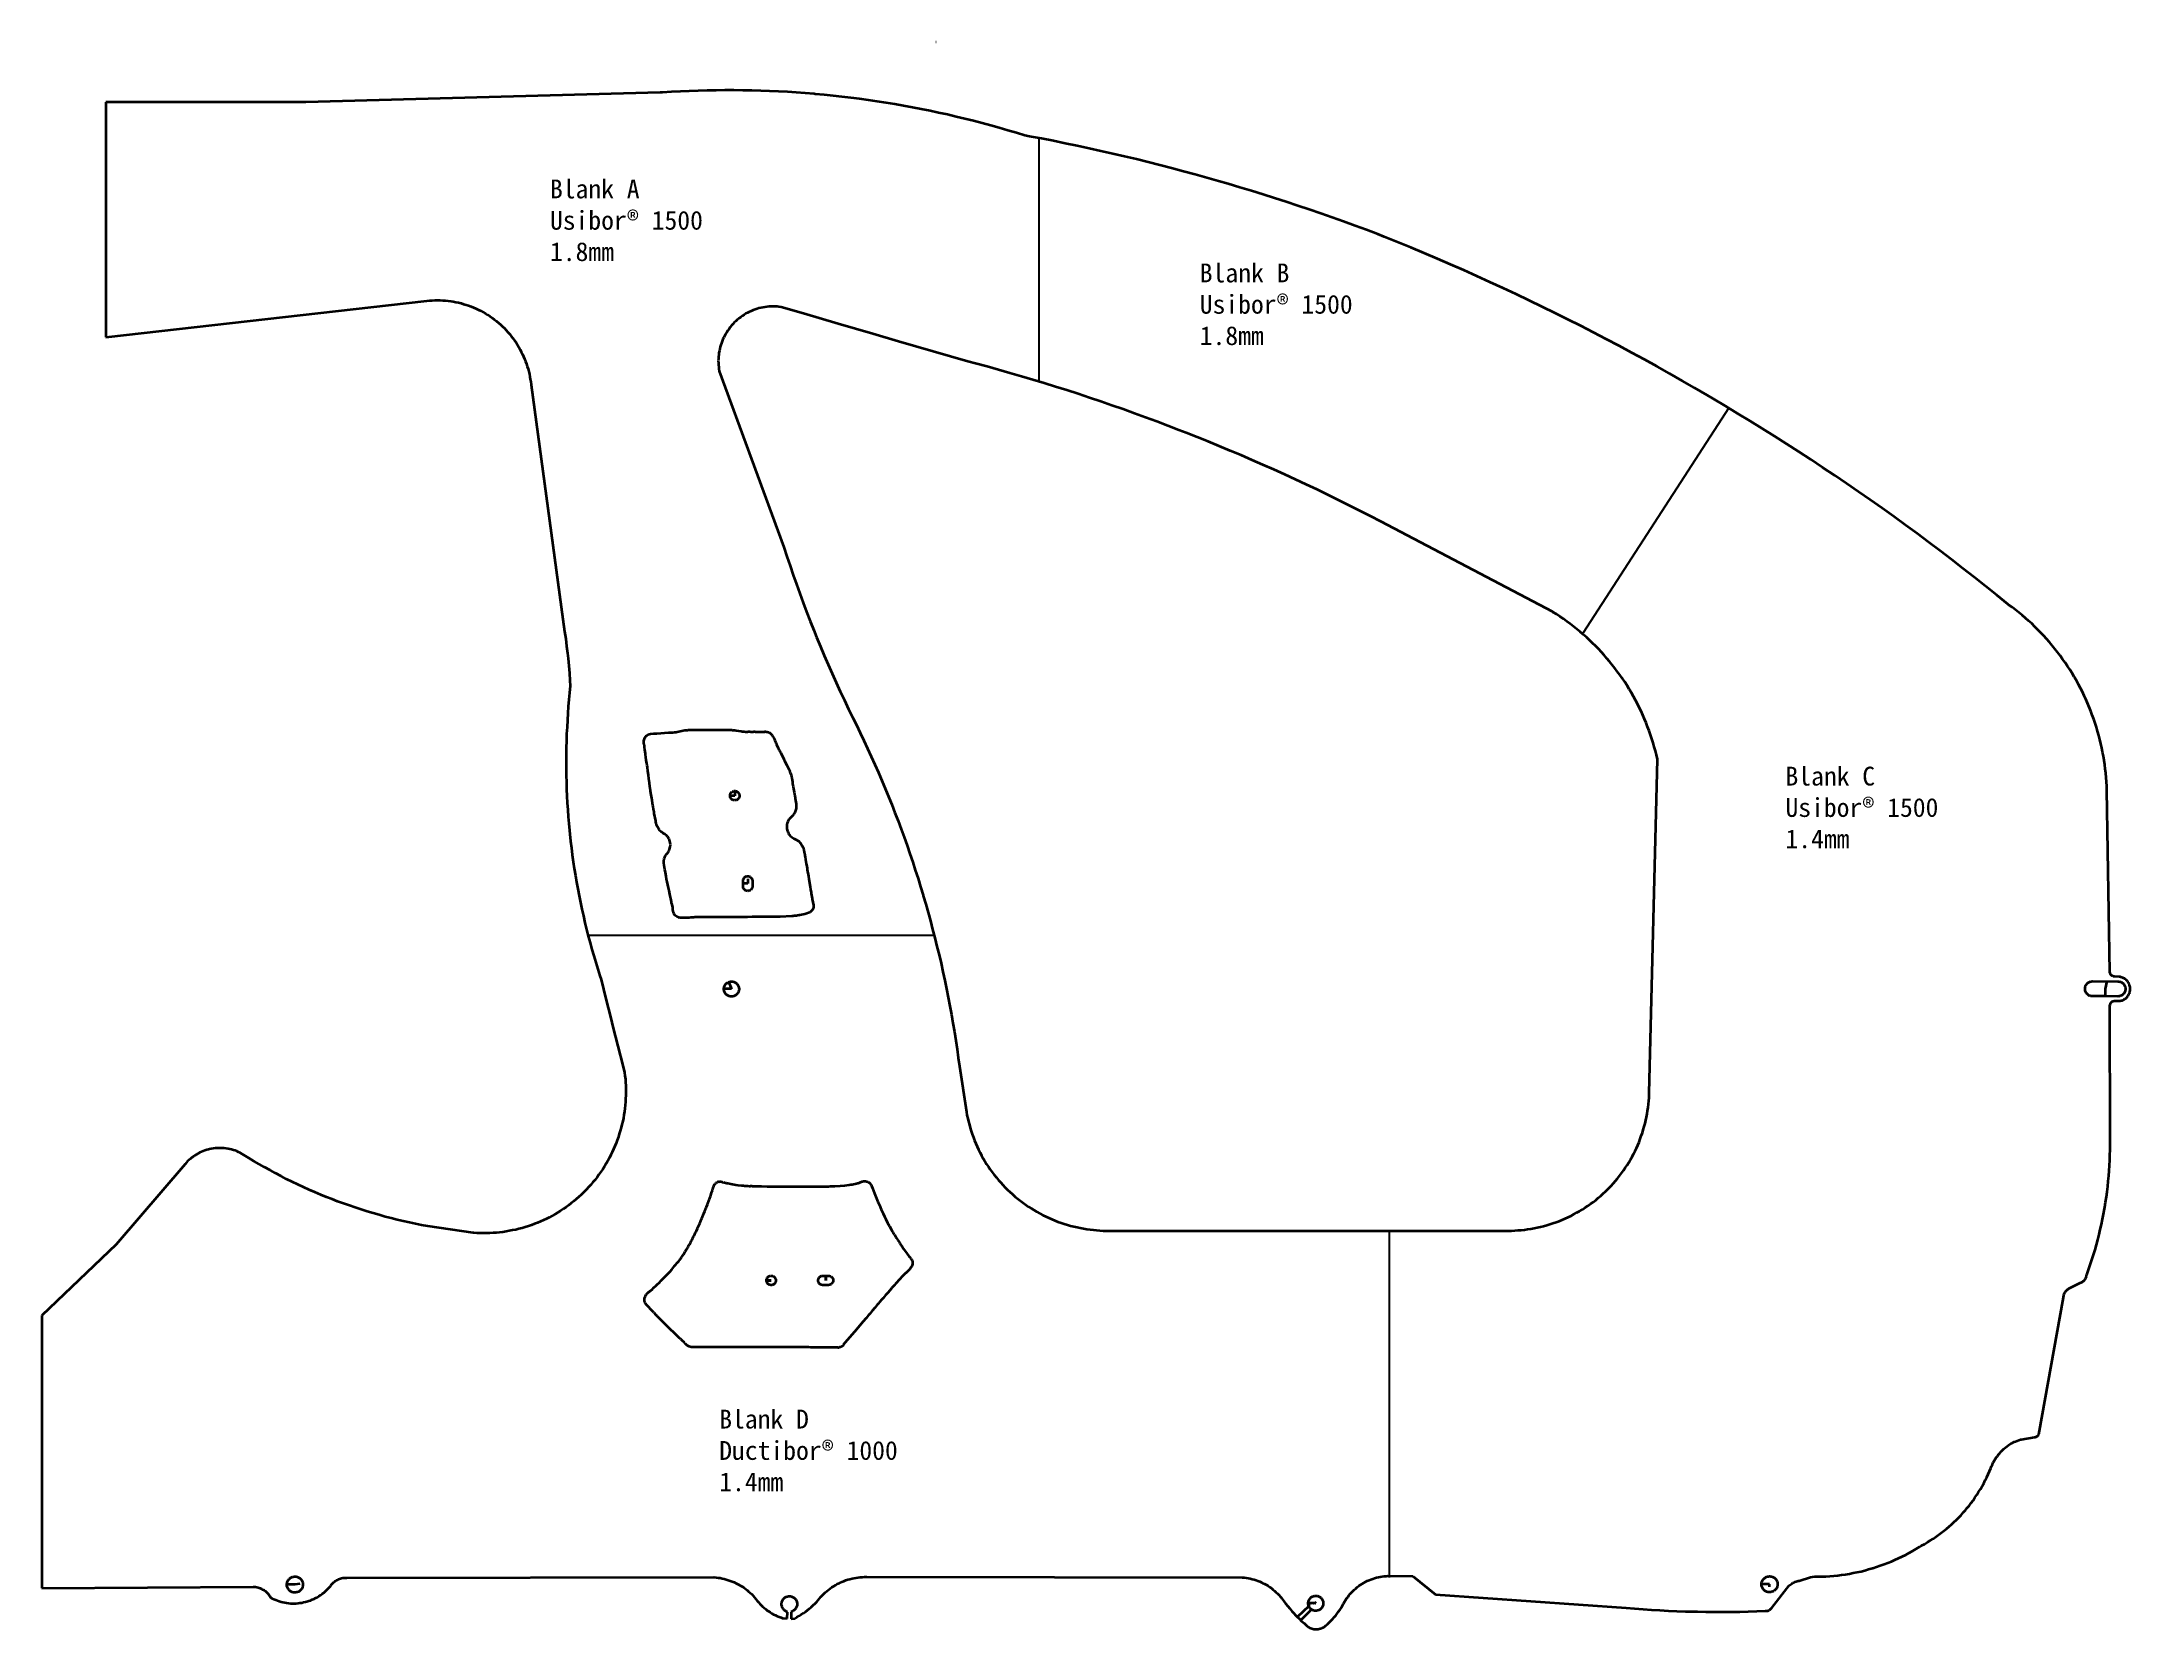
# Model space of a CAD drawing. Extents: x 701 to 2921, y 358 to 2046.
import ezdxf

# ---------------------------------------------------------------- set-up
doc = ezdxf.new("R2010")
doc.units = 0
doc.linetypes.add('DOT', pattern=[3.5, 0.5, -3])
doc.layers.add('3', color=3, linetype='Continuous')

msp = doc.modelspace()

# ---------------------------------------------------------------- texts
at = {"color": 0, "lineweight": -3, "char_height": 20, "attachment_point": 1}
for s, insert in [('{\\fSimSun|b0|i0|c134|p2;Blank A\\PUsibor® 1500\\P1.8mm}', (1241.3, 1899.7, -0.3)), ('{\\fSimSun|b0|i0|c134|p2;Blank B\\PUsibor® 1500\\P1.8mm}', (1931.9, 1810.4, -0.3)), ('{\\fSimSun|b0|i0|c134|p2;Blank C\\PUsibor® 1500\\P1.4mm}', (2554.4, 1275.4, -0.3)), ('{\\fSimSun|b0|i0|c134|p2;Blank D\\PDuctibor® 1000\\P1.4mm}', (1421.2, 591.8, -0.3))]:
    msp.add_mtext_dynamic_manual_height_columns(s, width=274.198, gutter_width=150, heights=[0], dxfattribs=dict(at, insert=insert))

# ---------------------------------------------------------------- linework, layer by layer
at = {"color": 7, "linetype": 'DOT', "lineweight": 35, "ltscale": 0.0104}
msp.add_line((1651.5, 2046.2), (1651.9, 2046.2), dxfattribs=at)
at = {"color": 4, "lineweight": 35}
for p, q in [((981.8, 1982.1), (769.2, 1982.1)), ((769.2, 1982.1), (769.2, 1732.1)), ((1358.3, 1992.1), (981.8, 1982.1)), ((1361, 1992.2), (1358.3, 1992.1)), ((1370.5, 1992.8), (1361, 1992.2)), ((1379.9, 1993.3), (1370.5, 1992.8)), ((1389.4, 1993.8), (1379.9, 1993.3)), ((1398.9, 1994.1), (1389.4, 1993.8)), ((1408.4, 1994.3), (1398.9, 1994.1)), ((1417.9, 1994.5), (1408.4, 1994.3)), ((1427.3, 1994.6), (1417.9, 1994.5)), ((1436.8, 1994.6), (1427.3, 1994.6)), ((1446.3, 1994.5), (1436.8, 1994.6)), ((1455.8, 1994.3), (1446.3, 1994.5)), ((1465.3, 1994.1), (1455.8, 1994.3)), ((1474.7, 1993.7), (1465.3, 1994.1)), ((1484.2, 1993.3), (1474.7, 1993.7)), ((1493.7, 1992.8), (1484.2, 1993.3)), ((1503.1, 1992.1), (1493.7, 1992.8)), ((1512.6, 1991.5), (1503.1, 1992.1)), ((1522, 1990.7), (1512.6, 1991.5)), ((1523.3, 1990.6), (1522, 1990.7)), ((1532.7, 1989.7), (1523.3, 1990.6)), ((1542.2, 1988.8), (1532.7, 1989.7)), ((1551.6, 1987.7), (1542.2, 1988.8)), ((1561, 1986.6), (1551.6, 1987.7)), ((1570.4, 1985.4), (1561, 1986.6)), ((1579.8, 1984.1), (1570.4, 1985.4)), ((1589.2, 1982.7), (1579.8, 1984.1)), ((1598.5, 1981.2), (1589.2, 1982.7)), ((1607.9, 1979.7), (1598.5, 1981.2)), ((1617.2, 1978.1), (1607.9, 1979.7)), ((1626.6, 1976.4), (1617.2, 1978.1)), ((1635.9, 1974.6), (1626.6, 1976.4)), ((1645.2, 1972.7), (1635.9, 1974.6)), ((1654.4, 1970.7), (1645.2, 1972.7)), ((1663.7, 1968.7), (1654.4, 1970.7)), ((1672.9, 1966.5), (1663.7, 1968.7)), ((1682.2, 1964.3), (1672.9, 1966.5)), ((1691.4, 1962), (1682.2, 1964.3)), ((1700.5, 1959.6), (1691.4, 1962)), ((1709.7, 1957.2), (1700.5, 1959.6)), ((1718.8, 1954.6), (1709.7, 1957.2)), ((1727.9, 1952), (1718.8, 1954.6)), ((1737, 1949.3), (1727.9, 1952)), ((1746.1, 1946.5), (1737, 1949.3)), ((1751, 1945.6), (1746.1, 1946.5)), ((1763.7, 1943.2), (1751, 1945.6)), ((1776.4, 1940.7), (1763.7, 1943.2)), ((1789, 1938.1), (1776.4, 1940.7)), ((1801.6, 1935.5), (1789, 1938.1)), ((1814.2, 1932.8), (1801.6, 1935.5)), ((1826.8, 1930), (1814.2, 1932.8)), ((1839.4, 1927.1), (1826.8, 1930)), ((1852, 1924.2), (1839.4, 1927.1)), ((1864.5, 1921.2), (1852, 1924.2)), ((1877.1, 1918.1), (1864.5, 1921.2)), ((1889.6, 1914.9), (1877.1, 1918.1)), ((1902, 1911.7), (1889.6, 1914.9)), ((1914.5, 1908.4), (1902, 1911.7)), ((1927, 1905), (1914.5, 1908.4)), ((1939.4, 1901.6), (1927, 1905)), ((1951.8, 1898), (1939.4, 1901.6)), ((1962.2, 1895), (1951.8, 1898)), ((1974.5, 1891.3), (1962.2, 1895)), ((1986.9, 1887.6), (1974.5, 1891.3)), ((1999.2, 1883.8), (1986.9, 1887.6)), ((2011.5, 1879.9), (1999.2, 1883.8)), ((2023.8, 1875.9), (2011.5, 1879.9)), ((2036, 1871.9), (2023.8, 1875.9)), ((2048.3, 1867.8), (2036, 1871.9)), ((2060.5, 1863.6), (2048.3, 1867.8)), ((2072.6, 1859.3), (2060.5, 1863.6)), ((2084.8, 1855), (2072.6, 1859.3)), ((2096.9, 1850.6), (2084.8, 1855)), ((2109, 1846.1), (2096.9, 1850.6)), ((2121.1, 1841.5), (2109, 1846.1)), ((2127.8, 1838.9), (2121.1, 1841.5)), ((2142, 1833.1), (2127.8, 1838.9)), ((2156.1, 1827.3), (2142, 1833.1)), ((2170.3, 1821.4), (2156.1, 1827.3)), ((2184.4, 1815.4), (2170.3, 1821.4)), ((2198.4, 1809.3), (2184.4, 1815.4)), ((2212.4, 1803.2), (2198.4, 1809.3)), ((2226.4, 1796.9), (2212.4, 1803.2)), ((2240.3, 1790.6), (2226.4, 1796.9)), ((2254.2, 1784.2), (2240.3, 1790.6)), ((2268.1, 1777.7), (2254.2, 1784.2)), ((2281.9, 1771.1), (2268.1, 1777.7)), ((769.2, 1732.1), (1110.5, 1770.8)), ((1110.5, 1770.8), (1113.3, 1771)), ((1113.3, 1771), (1116.1, 1771.2)), ((1116.1, 1771.2), (1119, 1771.3)), ((1119, 1771.3), (1121.8, 1771.3)), ((1121.8, 1771.3), (1124.6, 1771.3)), ((1124.6, 1771.3), (1127.4, 1771.2)), ((1127.4, 1771.2), (1130.2, 1771)), ((1130.2, 1771), (1133, 1770.7)), ((1133, 1770.7), (1135.8, 1770.3)), ((1135.8, 1770.3), (1138.5, 1769.9)), ((1138.5, 1769.9), (1141.3, 1769.4)), ((1141.3, 1769.4), (1144, 1768.8)), ((1144, 1768.8), (1146.8, 1768.1)), ((1146.8, 1768.1), (1149.5, 1767.3)), ((1149.5, 1767.3), (1152.2, 1766.5)), ((1152.2, 1766.5), (1154.8, 1765.6)), ((1154.8, 1765.6), (1157.5, 1764.6)), ((1157.5, 1764.6), (1160.1, 1763.6)), ((1160.1, 1763.6), (1162.6, 1762.5)), ((1162.6, 1762.5), (1165.2, 1761.3)), ((1165.2, 1761.3), (1167.7, 1760)), ((1167.7, 1760), (1170.2, 1758.7)), ((1170.2, 1758.7), (1172.6, 1757.3)), ((1172.6, 1757.3), (1175, 1755.8)), ((1175, 1755.8), (1177.4, 1754.3)), ((1177.4, 1754.3), (1179.7, 1752.7)), ((1444.1, 1753.5), (1442.4, 1752.2)), ((1445.9, 1754.8), (1444.1, 1753.5)), ((1447.7, 1755.9), (1445.9, 1754.8)), ((1449.5, 1757.1), (1447.7, 1755.9)), ((1451.4, 1758.1), (1449.5, 1757.1)), ((1453.3, 1759), (1451.4, 1758.1)), ((1455.3, 1759.9), (1453.3, 1759)), ((1457.3, 1760.8), (1455.3, 1759.9)), ((1459.3, 1761.5), (1457.3, 1760.8)), ((1461.4, 1762.2), (1459.3, 1761.5)), ((1463.4, 1762.8), (1461.4, 1762.2)), ((1465.5, 1763.3), (1463.4, 1762.8)), ((1467.6, 1763.7), (1465.5, 1763.3)), ((1469.7, 1764.1), (1467.6, 1763.7)), ((1471.9, 1764.4), (1469.7, 1764.1)), ((1474, 1764.6), (1471.9, 1764.4)), ((1476.2, 1764.7), (1474, 1764.6)), ((1478.3, 1764.7), (1476.2, 1764.7)), ((1480.5, 1764.7), (1478.3, 1764.7)), ((1482.6, 1764.6), (1480.5, 1764.7)), ((1484.7, 1764.4), (1482.6, 1764.6)), ((1486.9, 1764.1), (1484.7, 1764.4)), ((1510.8, 1757.1), (1486.9, 1764.1)), ((1547.7, 1746.3), (1510.8, 1757.1)), ((2295.7, 1764.5), (2281.9, 1771.1)), ((2309.5, 1757.7), (2295.7, 1764.5)), ((2323.2, 1750.9), (2309.5, 1757.7)), ((1179.7, 1752.7), (1181.9, 1751)), ((1181.9, 1751), (1184.2, 1749.3)), ((1184.2, 1749.3), (1184.5, 1749)), ((1184.5, 1749), (1186.6, 1747.2)), ((1186.6, 1747.2), (1188.8, 1745.4)), ((1188.8, 1745.4), (1190.8, 1743.5)), ((1190.8, 1743.5), (1192.8, 1741.5)), ((1192.8, 1741.5), (1194.8, 1739.5)), ((1194.8, 1739.5), (1196.6, 1737.4)), ((1196.6, 1737.4), (1198.5, 1735.3)), ((1198.5, 1735.3), (1200.2, 1733.1)), ((1200.2, 1733.1), (1201.9, 1730.9)), ((1426, 1731.8), (1425.1, 1729.9)), ((1427, 1733.8), (1426, 1731.8)), ((1428, 1735.6), (1427, 1733.8)), ((1429.1, 1737.5), (1428, 1735.6)), ((1430.3, 1739.3), (1429.1, 1737.5)), ((1431.6, 1741), (1430.3, 1739.3)), ((1432.9, 1742.7), (1431.6, 1741)), ((1434.2, 1744.4), (1432.9, 1742.7)), ((1435.7, 1746), (1434.2, 1744.4)), ((1437.2, 1747.6), (1435.7, 1746)), ((1438.7, 1749.1), (1437.2, 1747.6)), ((1440.3, 1750.5), (1438.7, 1749.1)), ((1441.9, 1751.9), (1440.3, 1750.5)), ((1442.4, 1752.2), (1441.9, 1751.9)), ((1584.6, 1735.5), (1547.7, 1746.3)), ((1611.6, 1727.6), (1584.6, 1735.5)), ((2336.8, 1744), (2323.2, 1750.9)), ((2350.4, 1737), (2336.8, 1744)), ((2364, 1730), (2350.4, 1737)), ((1201.9, 1730.9), (1203.6, 1728.6)), ((1203.6, 1728.6), (1205.2, 1726.3)), ((1205.2, 1726.3), (1206.7, 1723.9)), ((1206.7, 1723.9), (1208.1, 1721.5)), ((1208.1, 1721.5), (1209.5, 1719)), ((1209.5, 1719), (1210.8, 1716.5)), ((1210.8, 1716.5), (1212.1, 1714)), ((1212.1, 1714), (1213.2, 1711.5)), ((1213.2, 1711.5), (1214.3, 1708.9)), ((1420.4, 1711.2), (1420.3, 1709)), ((1420.6, 1713.3), (1420.4, 1711.2)), ((1420.9, 1715.5), (1420.6, 1713.3)), ((1421.3, 1717.6), (1420.9, 1715.5)), ((1421.7, 1719.7), (1421.3, 1717.6)), ((1422.3, 1721.8), (1421.7, 1719.7)), ((1422.9, 1723.8), (1422.3, 1721.8)), ((1423.5, 1725.9), (1422.9, 1723.8)), ((1424.3, 1727.9), (1423.5, 1725.9)), ((1425.1, 1729.9), (1424.3, 1727.9)), ((1648.5, 1716.9), (1611.6, 1727.6)), ((1685.3, 1706.3), (1648.5, 1716.9)), ((2377.6, 1722.8), (2364, 1730)), ((2391, 1715.6), (2377.6, 1722.8)), ((2404.5, 1708.3), (2391, 1715.6)), ((1214.3, 1708.9), (1215.4, 1706.3)), ((1215.4, 1706.3), (1216.3, 1703.6)), ((1216.3, 1703.6), (1217.2, 1701)), ((1217.2, 1701), (1218, 1698.3)), ((1218, 1698.3), (1218.7, 1695.5)), ((1218.7, 1695.5), (1219.4, 1692.8)), ((1219.4, 1692.8), (1219.9, 1690.1)), ((1219.9, 1690.1), (1220.4, 1687.3)), ((1220.4, 1687.3), (1220.8, 1684.5)), ((1420.3, 1709), (1420.2, 1706.9)), ((1420.2, 1706.9), (1420.3, 1704.7)), ((1420.3, 1704.7), (1420.4, 1702.6)), ((1420.4, 1702.6), (1420.6, 1700.5)), ((1420.6, 1700.5), (1420.8, 1698.3)), ((1420.8, 1698.3), (1421.2, 1696.2)), ((1421.2, 1696.2), (1421.2, 1695.9)), ((1421.2, 1695.9), (1489.9, 1509)), ((1693.6, 1704.1), (1685.3, 1706.3)), ((1705.8, 1700.8), (1693.6, 1704.1)), ((1718, 1697.4), (1705.8, 1700.8)), ((1730.1, 1693.9), (1718, 1697.4)), ((1742.3, 1690.4), (1730.1, 1693.9)), ((1754.4, 1686.8), (1742.3, 1690.4)), ((2417.9, 1700.9), (2404.5, 1708.3)), ((2431.3, 1693.4), (2417.9, 1700.9)), ((2444.6, 1685.8), (2431.3, 1693.4)), ((1220.8, 1684.5), (1221.2, 1681.7)), ((1221.2, 1681.7), (1221.2, 1681.3)), ((1221.2, 1681.3), (1256.9, 1419.1)), ((1766.5, 1683.1), (1754.4, 1686.8)), ((1778.6, 1679.4), (1766.5, 1683.1)), ((1790.6, 1675.6), (1778.6, 1679.4)), ((1802.7, 1671.7), (1790.6, 1675.6)), ((1814.7, 1667.7), (1802.7, 1671.7)), ((1826.7, 1663.7), (1814.7, 1667.7)), ((2457.8, 1678.2), (2444.6, 1685.8)), ((2471.1, 1670.5), (2457.8, 1678.2)), ((2477.3, 1666.8), (2471.1, 1670.5)), ((2490.4, 1659), (2477.3, 1666.8)), ((1838.6, 1659.5), (1826.7, 1663.7)), ((1850.6, 1655.4), (1838.6, 1659.5)), ((1862.5, 1651.1), (1850.6, 1655.4)), ((1874.4, 1646.8), (1862.5, 1651.1)), ((1886.2, 1642.4), (1874.4, 1646.8)), ((2503.5, 1651.1), (2490.4, 1659)), ((2516.6, 1643.1), (2503.5, 1651.1)), ((2529.6, 1635), (2516.6, 1643.1)), ((1898, 1637.9), (1886.2, 1642.4)), ((1909.8, 1633.4), (1898, 1637.9)), ((1917.4, 1630.4), (1909.8, 1633.4)), ((1929.2, 1625.8), (1917.4, 1630.4)), ((1940.9, 1621.1), (1929.2, 1625.8)), ((1952.6, 1616.3), (1940.9, 1621.1)), ((2542.6, 1626.9), (2529.6, 1635)), ((2555.5, 1618.7), (2542.6, 1626.9)), ((1964.3, 1611.4), (1952.6, 1616.3)), ((1975.9, 1606.5), (1964.3, 1611.4)), ((1987.5, 1601.5), (1975.9, 1606.5)), ((1999.1, 1596.4), (1987.5, 1601.5)), ((2568.4, 1610.4), (2555.5, 1618.7)), ((2581.2, 1602), (2568.4, 1610.4)), ((2593.9, 1593.6), (2581.2, 1602)), ((2010.7, 1591.3), (1999.1, 1596.4)), ((2022.2, 1586), (2010.7, 1591.3)), ((2033.7, 1580.8), (2022.2, 1586)), ((2045.1, 1575.4), (2033.7, 1580.8)), ((2606.7, 1585), (2593.9, 1593.6)), ((2619.3, 1576.4), (2606.7, 1585)), ((2631.9, 1567.7), (2619.3, 1576.4)), ((2056.6, 1570), (2045.1, 1575.4)), ((2068, 1564.5), (2056.6, 1570)), ((2079.3, 1558.9), (2068, 1564.5)), ((2090.7, 1553.3), (2079.3, 1558.9)), ((2644.5, 1559), (2631.9, 1567.7)), ((2657, 1550.2), (2644.5, 1559)), ((2101.9, 1547.6), (2090.7, 1553.3)), ((2113.2, 1541.9), (2101.9, 1547.6)), ((2124.4, 1536), (2113.2, 1541.9)), ((2307.1, 1440), (2124.4, 1536)), ((2669.4, 1541.3), (2657, 1550.2)), ((2681.8, 1532.3), (2669.4, 1541.3)), ((2694.2, 1523.2), (2681.8, 1532.3)), ((2706.5, 1514.1), (2694.2, 1523.2)), ((2718.7, 1504.9), (2706.5, 1514.1)), ((1489.9, 1509), (1493.1, 1499)), ((1493.1, 1499), (1496.4, 1489.1)), ((1496.4, 1489.1), (1499.8, 1479.2)), ((2730.9, 1495.6), (2718.7, 1504.9)), ((2743, 1486.3), (2730.9, 1495.6)), ((1499.8, 1479.2), (1503.2, 1469.4)), ((1503.2, 1469.4), (1506.8, 1459.6)), ((2755.1, 1476.9), (2743, 1486.3)), ((2767.1, 1467.4), (2755.1, 1476.9)), ((2779, 1457.8), (2767.1, 1467.4)), ((1506.8, 1459.6), (1510.4, 1449.8)), ((1510.4, 1449.8), (1514.1, 1440)), ((2790.9, 1448.2), (2779, 1457.8)), ((2791.6, 1447.7), (2790.9, 1448.2)), ((2795.3, 1445), (2791.6, 1447.7)), ((2798.9, 1442.2), (2795.3, 1445)), ((1514.1, 1440), (1517.8, 1430.3)), ((1517.8, 1430.3), (1521.7, 1420.5)), ((2307.2, 1439.9), (2307.1, 1440)), ((2311, 1437.5), (2307.2, 1439.9)), ((2314.7, 1435.1), (2311, 1437.5)), ((2318.4, 1432.5), (2314.7, 1435.1)), ((2322, 1429.9), (2318.4, 1432.5)), ((2325.6, 1427.3), (2322, 1429.9)), ((2329.2, 1424.6), (2325.6, 1427.3)), ((2332.7, 1421.8), (2329.2, 1424.6)), ((2336.1, 1418.9), (2332.7, 1421.8)), ((2802.4, 1439.4), (2798.9, 1442.2)), ((2805.9, 1436.5), (2802.4, 1439.4)), ((2809.4, 1433.5), (2805.9, 1436.5)), ((2812.8, 1430.5), (2809.4, 1433.5)), ((2816.1, 1427.5), (2812.8, 1430.5)), ((2819.4, 1424.3), (2816.1, 1427.5)), ((2822.7, 1421.1), (2819.4, 1424.3)), ((2825.8, 1417.9), (2822.7, 1421.1)), ((1256.9, 1419.1), (1258, 1411.4)), ((1258, 1411.4), (1259, 1403.7)), ((1259, 1403.7), (1259.9, 1396)), ((1521.7, 1420.5), (1524.7, 1413)), ((1524.7, 1413), (1528.7, 1403.3)), ((1528.7, 1403.3), (1532.8, 1393.7)), ((2339.5, 1416), (2336.1, 1418.9)), ((2342.8, 1413), (2339.5, 1416)), ((2346.1, 1410), (2342.8, 1413)), ((2349.3, 1406.9), (2346.1, 1410)), ((2352.5, 1403.8), (2349.3, 1406.9)), ((2355.6, 1400.6), (2352.5, 1403.8)), ((2358.7, 1397.3), (2355.6, 1400.6)), ((2828.9, 1414.6), (2825.8, 1417.9)), ((2832, 1411.2), (2828.9, 1414.6)), ((2835, 1407.8), (2832, 1411.2)), ((2837.9, 1404.3), (2835, 1407.8)), ((2840.8, 1400.8), (2837.9, 1404.3)), ((2843.6, 1397.2), (2840.8, 1400.8)), ((1259.9, 1396), (1260.5, 1390.3)), ((1260.5, 1390.3), (1261.2, 1382.5)), ((1261.2, 1382.5), (1261.9, 1374.8)), ((1532.8, 1393.7), (1536.9, 1384.1)), ((1536.9, 1384.1), (1541.1, 1374.5)), ((2361.7, 1394), (2358.7, 1397.3)), ((2364.6, 1390.6), (2361.7, 1394)), ((2367.5, 1387.2), (2364.6, 1390.6)), ((2370.3, 1383.7), (2367.5, 1387.2)), ((2373.1, 1380.2), (2370.3, 1383.7)), ((2375.7, 1376.6), (2373.1, 1380.2)), ((2378.4, 1373), (2375.7, 1376.6)), ((2846.3, 1393.6), (2843.6, 1397.2)), ((2849, 1389.9), (2846.3, 1393.6)), ((2851.6, 1386.2), (2849, 1389.9)), ((2854.2, 1382.4), (2851.6, 1386.2)), ((2856.6, 1378.6), (2854.2, 1382.4)), ((2859, 1374.8), (2856.6, 1378.6)), ((1262.1, 1354.1), (1261.4, 1346.8)), ((1261.9, 1374.8), (1262.5, 1367)), ((1262.9, 1361.4), (1262.1, 1354.1)), ((1262.5, 1367), (1262.9, 1361.4)), ((1541.1, 1374.5), (1545.4, 1365)), ((1545.4, 1365), (1549.8, 1355.5)), ((1549.8, 1355.5), (1554.2, 1346.1)), ((2380.9, 1369.4), (2378.4, 1373)), ((2381.1, 1369.2), (2380.9, 1369.4)), ((2383.5, 1365.5), (2381.1, 1369.2)), ((2386, 1361.7), (2383.5, 1365.5)), ((2388.3, 1357.9), (2386, 1361.7)), ((2390.6, 1354.1), (2388.3, 1357.9)), ((2392.8, 1350.2), (2390.6, 1354.1)), ((2861.4, 1370.9), (2859, 1374.8)), ((2863.6, 1366.9), (2861.4, 1370.9)), ((2865.8, 1362.9), (2863.6, 1366.9)), ((2867.9, 1358.9), (2865.8, 1362.9)), ((2870, 1354.9), (2867.9, 1358.9)), ((2872, 1350.8), (2870, 1354.9)), ((1260.3, 1332.2), (1259.8, 1324.9)), ((1260.8, 1339.5), (1260.3, 1332.2)), ((1261.4, 1346.8), (1260.8, 1339.5)), ((1554.2, 1346.1), (1558.7, 1336.7)), ((1558.7, 1336.7), (1563.3, 1327.3)), ((2395, 1346.3), (2392.8, 1350.2)), ((2397, 1342.3), (2395, 1346.3)), ((2399, 1338.3), (2397, 1342.3)), ((2401, 1334.3), (2399, 1338.3)), ((2402.8, 1330.2), (2401, 1334.3)), ((2873.6, 1347.1), (2872, 1350.8)), ((2875.5, 1343), (2873.6, 1347.1)), ((2877.2, 1338.8), (2875.5, 1343)), ((2878.9, 1334.6), (2877.2, 1338.8)), ((2880.5, 1330.3), (2878.9, 1334.6)), ((1259, 1310.2), (1258.8, 1302.9)), ((1259.4, 1317.5), (1259, 1310.2)), ((1259.8, 1324.9), (1259.4, 1317.5)), ((1563.3, 1327.3), (1567, 1320)), ((1567, 1320), (1571, 1311.6)), ((1571, 1311.6), (1575, 1303.3)), ((2404.6, 1326.1), (2402.8, 1330.2)), ((2406.3, 1322), (2404.6, 1326.1)), ((2407.9, 1317.8), (2406.3, 1322)), ((2409.5, 1313.6), (2407.9, 1317.8)), ((2411, 1309.4), (2409.5, 1313.6)), ((2882.1, 1326), (2880.5, 1330.3)), ((2883.5, 1321.7), (2882.1, 1326)), ((2884.9, 1317.4), (2883.5, 1321.7)), ((2886.2, 1313.1), (2884.9, 1317.4)), ((2887.4, 1308.7), (2886.2, 1313.1)), ((1258.5, 1288.2), (1258.4, 1280.9)), ((1258.6, 1295.5), (1258.5, 1288.2)), ((1258.8, 1302.9), (1258.6, 1295.5)), ((1575, 1303.3), (1578.9, 1294.8)), ((1578.9, 1294.8), (1582.8, 1286.4)), ((2412.4, 1305.2), (2411, 1309.4)), ((2413.7, 1300.9), (2412.4, 1305.2)), ((2415, 1296.6), (2413.7, 1300.9)), ((2416.1, 1292.3), (2415, 1296.6)), ((2417.2, 1288), (2416.1, 1292.3)), ((2418.3, 1283.6), (2417.2, 1288)), ((2888.5, 1304.3), (2887.4, 1308.7)), ((2889.6, 1299.9), (2888.5, 1304.3)), ((2890.6, 1295.4), (2889.6, 1299.9)), ((2891.5, 1291), (2890.6, 1295.4)), ((2892.3, 1286.5), (2891.5, 1291)), ((1258.4, 1280.9), (1258.4, 1273.5)), ((1258.4, 1273.5), (1258.5, 1266.2)), ((1258.5, 1266.2), (1258.7, 1258.9)), ((1582.8, 1286.4), (1586.6, 1277.9)), ((1586.6, 1277.9), (1590.3, 1269.4)), ((1590.3, 1269.4), (1594, 1260.9)), ((2409.6, 928.5), (2418.3, 1283.6)), ((2893, 1282), (2892.3, 1286.5)), ((2893.7, 1277.5), (2893, 1282)), ((2894.3, 1273), (2893.7, 1277.5)), ((2894.8, 1268.5), (2894.3, 1273)), ((2895.2, 1264), (2894.8, 1268.5)), ((1258.7, 1258.9), (1259, 1251.5)), ((1259, 1251.5), (1259.3, 1244.2)), ((1259.3, 1244.2), (1259.7, 1236.9)), ((1432.7, 1245.3), (1432.8, 1245.9)), ((1432.7, 1244.6), (1432.7, 1245.3)), ((1433.7, 1244.6), (1432.7, 1244.6)), ((1432.7, 1244.3), (1432.7, 1244.6)), ((1432.7, 1244.6), (1433.7, 1244.6)), ((1432.7, 1243.7), (1432.7, 1244.3)), ((1432.9, 1243.1), (1432.7, 1243.7)), ((1432.8, 1245.9), (1433, 1246.5)), ((1433.1, 1242.5), (1432.9, 1243.1)), ((1433, 1246.5), (1433.3, 1247.1)), ((1433.3, 1247.1), (1433.6, 1247.6)), ((1433.6, 1247.6), (1434, 1248.1)), ((1437.7, 1244.6), (1433.7, 1244.6)), ((1434, 1248.1), (1434.5, 1248.5)), ((1434.5, 1248.5), (1435, 1248.9)), ((1435, 1248.9), (1435.6, 1249.2)), ((1435.6, 1249.2), (1436.2, 1249.4)), ((1436.2, 1249.4), (1436.8, 1249.6)), ((1436.8, 1249.6), (1437.4, 1249.6)), ((1437.4, 1249.6), (1438.1, 1249.6)), ((1437.7, 1248.5), (1437.7, 1244.6)), ((1438.1, 1249.6), (1438.7, 1249.5)), ((1438.7, 1249.5), (1439.3, 1249.4)), ((1439.3, 1249.4), (1439.9, 1249.1)), ((1439.9, 1249.1), (1440.4, 1248.8)), ((1440.4, 1248.8), (1440.9, 1248.4)), ((1440.9, 1248.4), (1441.4, 1248)), ((1441.4, 1248), (1441.8, 1247.5)), ((1441.8, 1247.5), (1442.1, 1246.9)), ((1442.1, 1246.9), (1442.4, 1246.3)), ((1442.5, 1243.2), (1442.2, 1242.6)), ((1442.4, 1246.3), (1442.5, 1245.7)), ((1442.5, 1245.7), (1442.6, 1245.1)), ((1442.6, 1243.8), (1442.5, 1243.2)), ((1442.6, 1245.1), (1442.7, 1244.5)), ((1442.7, 1244.5), (1442.6, 1243.8)), ((1594, 1260.9), (1597.6, 1252.3)), ((1597.6, 1252.3), (1601.1, 1243.8)), ((1601.1, 1243.8), (1604.5, 1235.1)), ((2895.5, 1259.4), (2895.2, 1264)), ((2895.8, 1254.9), (2895.5, 1259.4)), ((2895.9, 1250.4), (2895.8, 1254.9)), ((2899.3, 1057.1), (2895.9, 1250.4)), ((1259.7, 1236.9), (1260.1, 1229.5)), ((1260.1, 1229.5), (1260.7, 1222.2)), ((1260.7, 1222.2), (1261.3, 1214.9)), ((1433.4, 1242), (1433.1, 1242.5)), ((1433.8, 1241.4), (1433.4, 1242)), ((1434.3, 1241), (1433.8, 1241.4)), ((1434.7, 1240.6), (1434.3, 1241)), ((1435.3, 1240.2), (1434.7, 1240.6)), ((1435.9, 1240), (1435.3, 1240.2)), ((1436.5, 1239.8), (1435.9, 1240)), ((1437.1, 1239.7), (1436.5, 1239.8)), ((1437.7, 1239.6), (1437.1, 1239.7)), ((1438.4, 1239.7), (1437.7, 1239.6)), ((1439, 1239.8), (1438.4, 1239.7)), ((1439.6, 1240), (1439, 1239.8)), ((1440.1, 1240.3), (1439.6, 1240)), ((1440.7, 1240.7), (1440.1, 1240.3)), ((1441.2, 1241.1), (1440.7, 1240.7)), ((1441.6, 1241.5), (1441.2, 1241.1)), ((1441.9, 1242.1), (1441.6, 1241.5)), ((1442.2, 1242.6), (1441.9, 1242.1)), ((1604.5, 1235.1), (1607.9, 1226.5)), ((1607.9, 1226.5), (1611.2, 1217.8)), ((1261.3, 1214.9), (1262, 1207.6)), ((1262, 1207.6), (1262.4, 1203.6)), ((1262.4, 1203.6), (1263.2, 1196.3)), ((1611.2, 1217.8), (1614.5, 1209.1)), ((1614.5, 1209.1), (1617.6, 1200.4)), ((1617.6, 1200.4), (1620.8, 1191.7)), ((1263.2, 1196.3), (1264.1, 1189)), ((1264.1, 1189), (1265, 1181.7)), ((1265, 1181.7), (1266.1, 1174.4)), ((1620.8, 1191.7), (1623.8, 1182.9)), ((1623.8, 1182.9), (1626.8, 1174.1)), ((1266.1, 1174.4), (1267.1, 1167.2)), ((1267.1, 1167.2), (1268.3, 1159.9)), ((1268.3, 1159.9), (1269.5, 1152.7)), ((1446.6, 1154.8), (1446.7, 1155.4)), ((1446.6, 1154.2), (1446.6, 1154.8)), ((1446.7, 1155.4), (1446.9, 1156)), ((1446.9, 1156), (1447.2, 1156.6)), ((1447.2, 1156.6), (1447.5, 1157.1)), ((1447.5, 1157.1), (1447.9, 1157.6)), ((1447.9, 1157.6), (1448.4, 1158)), ((1448.4, 1158), (1448.9, 1158.4)), ((1448.9, 1158.4), (1449.5, 1158.7)), ((1449.5, 1158.7), (1450, 1158.9)), ((1450, 1158.9), (1450.6, 1159)), ((1450.6, 1159), (1451.3, 1159.1)), ((1451.3, 1159.1), (1451.5, 1159.1)), ((1451.5, 1159.1), (1452.1, 1159.1)), ((1451.5, 1156.2), (1451.5, 1151.2)), ((1452.1, 1159.1), (1452.7, 1159)), ((1452.7, 1159), (1453.3, 1158.8)), ((1453.3, 1158.8), (1453.9, 1158.5)), ((1453.9, 1158.5), (1454.4, 1158.2)), ((1454.4, 1158.2), (1454.9, 1157.8)), ((1454.9, 1157.8), (1455.3, 1157.3)), ((1455.3, 1157.3), (1455.7, 1156.8)), ((1455.7, 1156.8), (1456, 1156.2)), ((1456, 1156.2), (1456.2, 1155.6)), ((1456.2, 1155.6), (1456.4, 1155)), ((1456.4, 1155), (1456.4, 1154.4)), ((1456.4, 1154.4), (1456.5, 1154.2)), ((1626.8, 1174.1), (1629.6, 1165.3)), ((1629.6, 1165.3), (1632.5, 1156.4)), ((1632.5, 1156.4), (1635.2, 1147.6)), ((1269.5, 1152.7), (1270.9, 1145.5)), ((1270.9, 1145.5), (1272.2, 1138.3)), ((1272.2, 1138.3), (1273.7, 1131.1)), ((1446.6, 1151.2), (1446.6, 1154.2)), ((1447.6, 1151.2), (1446.6, 1151.2)), ((1446.6, 1148.2), (1446.6, 1151.2)), ((1446.6, 1151.2), (1447.6, 1151.2)), ((1446.6, 1147.9), (1446.6, 1148.2)), ((1446.6, 1147.3), (1446.6, 1147.9)), ((1446.8, 1146.7), (1446.6, 1147.3)), ((1447, 1146.1), (1446.8, 1146.7)), ((1447.3, 1145.6), (1447, 1146.1)), ((1447.7, 1145.1), (1447.3, 1145.6)), ((1451.5, 1151.2), (1447.6, 1151.2)), ((1448.1, 1144.6), (1447.7, 1145.1)), ((1448.6, 1144.2), (1448.1, 1144.6)), ((1449.1, 1143.8), (1448.6, 1144.2)), ((1449.7, 1143.6), (1449.1, 1143.8)), ((1450.3, 1143.4), (1449.7, 1143.6)), ((1450.9, 1143.3), (1450.3, 1143.4)), ((1451.5, 1143.2), (1450.9, 1143.3)), ((1451.7, 1143.2), (1451.5, 1143.2)), ((1452.4, 1143.3), (1451.7, 1143.2)), ((1453, 1143.4), (1452.4, 1143.3)), ((1453.6, 1143.7), (1453, 1143.4)), ((1454.1, 1144), (1453.6, 1143.7)), ((1454.6, 1144.3), (1454.1, 1144)), ((1455.1, 1144.8), (1454.6, 1144.3)), ((1455.5, 1145.2), (1455.1, 1144.8)), ((1455.8, 1145.8), (1455.5, 1145.2)), ((1456.1, 1146.3), (1455.8, 1145.8)), ((1456.3, 1146.9), (1456.1, 1146.3)), ((1456.4, 1147.5), (1456.3, 1146.9)), ((1456.5, 1148.2), (1456.4, 1147.5)), ((1456.5, 1154.2), (1456.5, 1148.2)), ((1635.2, 1147.6), (1637.9, 1138.7)), ((1637.9, 1138.7), (1638, 1138.2)), ((1638, 1138.2), (1640.7, 1129.3)), ((1273.7, 1131.1), (1275.2, 1123.9)), ((1275.2, 1123.9), (1276.8, 1116.8)), ((1276.8, 1116.8), (1278.5, 1109.6)), ((1640.7, 1129.3), (1643.2, 1120.3)), ((1643.2, 1120.3), (1645.6, 1111.4)), ((1645.6, 1111.4), (1648, 1102.4)), ((1278.5, 1109.6), (1280.2, 1102.5)), ((1280.2, 1102.5), (1282, 1095.4)), ((1282, 1095.4), (1283.9, 1088.3)), ((1283.9, 1088.3), (1285.9, 1081.2)), ((1648, 1102.4), (1650.4, 1093.4)), ((1650.4, 1093.4), (1652.6, 1084.4)), ((1285.9, 1081.2), (1287.9, 1074.2)), ((1287.9, 1074.2), (1290, 1067.1)), ((1290, 1067.1), (1292.2, 1060.1)), ((1652.6, 1084.4), (1654.8, 1075.4)), ((1654.8, 1075.4), (1656.9, 1066.4)), ((1656.9, 1066.4), (1658.9, 1057.3)), ((1292.2, 1060.1), (1294.4, 1053.1)), ((1294.4, 1053.1), (1295.7, 1049.1)), ((1295.7, 1049.1), (1300.8, 1028.6)), ((1427.1, 1042.9), (1427.6, 1043.6)), ((1427.6, 1043.6), (1428, 1044.2)), ((1428, 1044.2), (1428.6, 1044.8)), ((1428.6, 1044.8), (1429.2, 1045.3)), ((1429.2, 1045.3), (1429.8, 1045.8)), ((1429.8, 1045.8), (1430.5, 1046.2)), ((1430.5, 1046.2), (1431.3, 1046.5)), ((1431.2, 1047.1), (1434.2, 1039.1)), ((1431.3, 1046.5), (1432, 1046.8)), ((1432, 1046.8), (1432.8, 1046.9)), ((1432.8, 1046.9), (1433.6, 1047)), ((1433.6, 1047), (1434.4, 1047.1)), ((1434.4, 1047.1), (1435.2, 1047)), ((1435.2, 1047), (1436, 1046.9)), ((1436, 1046.9), (1436.8, 1046.6)), ((1436.8, 1046.6), (1437.5, 1046.3)), ((1437.5, 1046.3), (1438.2, 1046)), ((1438.2, 1046), (1438.9, 1045.5)), ((1438.9, 1045.5), (1439.5, 1045)), ((1439.5, 1045), (1440.1, 1044.5)), ((1440.1, 1044.5), (1440.6, 1043.8)), ((1440.6, 1043.8), (1441, 1043.2)), ((1658.9, 1057.3), (1660.9, 1048.2)), ((1660.9, 1048.2), (1662.8, 1039.2)), ((2873.7, 1043.2), (2874.2, 1043.8)), ((2874.2, 1043.8), (2874.7, 1044.5)), ((2874.7, 1044.5), (2875.2, 1045.1)), ((2875.2, 1045.1), (2875.8, 1045.6)), ((2875.8, 1045.6), (2876.5, 1046.1)), ((2876.5, 1046.1), (2877.1, 1046.4)), ((2877.1, 1046.4), (2877.9, 1046.8)), ((2877.9, 1046.8), (2878.6, 1047)), ((2878.6, 1047), (2879.4, 1047.2)), ((2879.4, 1047.2), (2880.2, 1047.3)), ((2880.2, 1047.3), (2880.8, 1047.3)), ((2880.8, 1047.3), (2907.8, 1047.2)), ((2896.1, 1047.3), (2894.3, 1039.3)), ((2899.3, 1056.6), (2899.3, 1057.1)), ((2899.5, 1056), (2899.3, 1056.6)), ((2899.7, 1055.3), (2899.5, 1056)), ((2899.9, 1054.8), (2899.7, 1055.3)), ((2900.3, 1054.2), (2899.9, 1054.8)), ((2900.7, 1053.8), (2900.3, 1054.2)), ((2901.2, 1053.3), (2900.7, 1053.8)), ((2901.7, 1053), (2901.2, 1053.3)), ((2902.2, 1052.7), (2901.7, 1053)), ((2902.8, 1052.5), (2902.2, 1052.7)), ((2903.4, 1052.3), (2902.8, 1052.5)), ((2904.1, 1052.2), (2903.4, 1052.3)), ((2909.1, 1052), (2904.1, 1052.2)), ((2907.8, 1047.2), (2908.6, 1047.2)), ((2908.6, 1047.2), (2909.4, 1047)), ((2910, 1051.9), (2909.1, 1052)), ((2909.4, 1047), (2910.1, 1046.8)), ((2911, 1051.7), (2910, 1051.9)), ((2910.1, 1046.8), (2910.9, 1046.6)), ((2910.9, 1046.6), (2911.6, 1046.2)), ((2912, 1051.4), (2911, 1051.7)), ((2911.6, 1046.2), (2912.3, 1045.8)), ((2912.9, 1051.1), (2912, 1051.4)), ((2912.3, 1045.8), (2912.9, 1045.3)), ((2913.8, 1050.7), (2912.9, 1051.1)), ((2912.9, 1045.3), (2913.5, 1044.8)), ((2913.5, 1044.8), (2914, 1044.2)), ((2914.7, 1050.1), (2913.8, 1050.7)), ((2914, 1044.2), (2914.5, 1043.5)), ((2914.5, 1043.5), (2914.9, 1042.8)), ((2915.6, 1049.6), (2914.7, 1050.1)), ((2916.4, 1048.9), (2915.6, 1049.6)), ((2917.1, 1048.2), (2916.4, 1048.9)), ((2917.8, 1047.5), (2917.1, 1048.2)), ((2918.4, 1046.7), (2917.8, 1047.5)), ((2919, 1045.8), (2918.4, 1046.7)), ((2919.5, 1044.9), (2919, 1045.8)), ((2919.9, 1044), (2919.5, 1044.9)), ((2920.2, 1043), (2919.9, 1044)), ((1300.8, 1028.6), (1305.9, 1008.1)), ((1426.2, 1039.9), (1426.3, 1040.7)), ((1426.2, 1039.1), (1426.2, 1039.9)), ((1427.2, 1039.1), (1426.2, 1039.1)), ((1426.2, 1038.4), (1426.2, 1039.1)), ((1426.2, 1039.1), (1427.2, 1039.1)), ((1426.3, 1037.6), (1426.2, 1038.4)), ((1426.3, 1040.7), (1426.5, 1041.4)), ((1426.5, 1036.8), (1426.3, 1037.6)), ((1426.5, 1041.4), (1426.8, 1042.2)), ((1426.7, 1036.1), (1426.5, 1036.8)), ((1427.1, 1035.3), (1426.7, 1036.1)), ((1426.8, 1042.2), (1427.1, 1042.9)), ((1427.5, 1034.7), (1427.1, 1035.3)), ((1434.2, 1039.1), (1427.2, 1039.1)), ((1428, 1034), (1427.5, 1034.7)), ((1428.5, 1033.4), (1428, 1034)), ((1429.1, 1032.9), (1428.5, 1033.4)), ((1429.7, 1032.4), (1429.1, 1032.9)), ((1430.4, 1032), (1429.7, 1032.4)), ((1431.1, 1031.7), (1430.4, 1032)), ((1431.9, 1031.4), (1431.1, 1031.7)), ((1432.7, 1031.2), (1431.9, 1031.4)), ((1433.5, 1031.1), (1432.7, 1031.2)), ((1434.3, 1031.1), (1433.5, 1031.1)), ((1435.1, 1031.1), (1434.3, 1031.1)), ((1435.9, 1031.2), (1435.1, 1031.1)), ((1436.6, 1031.4), (1435.9, 1031.2)), ((1437.4, 1031.7), (1436.6, 1031.4)), ((1438.1, 1032.1), (1437.4, 1031.7)), ((1438.8, 1032.5), (1438.1, 1032.1)), ((1439.4, 1033), (1438.8, 1032.5)), ((1440, 1033.6), (1439.4, 1033)), ((1440.5, 1034.2), (1440, 1033.6)), ((1441, 1034.8), (1440.5, 1034.2)), ((1441, 1043.2), (1441.4, 1042.5)), ((1441.3, 1035.5), (1441, 1034.8)), ((1441.7, 1036.3), (1441.3, 1035.5)), ((1441.4, 1042.5), (1441.7, 1041.7)), ((1441.7, 1041.7), (1441.9, 1041)), ((1441.9, 1037), (1441.7, 1036.3)), ((1441.9, 1041), (1442.1, 1040.2)), ((1442.1, 1037.8), (1441.9, 1037)), ((1442.1, 1040.2), (1442.2, 1039.4)), ((1442.2, 1038.6), (1442.1, 1037.8)), ((1442.2, 1039.4), (1442.2, 1038.6)), ((1662.8, 1039.2), (1664.6, 1030.1)), ((1664.6, 1030.1), (1666.3, 1020.9)), ((2872.8, 1040.1), (2872.9, 1040.9)), ((2872.8, 1039.3), (2872.8, 1040.1)), ((2872.8, 1038.8), (2872.8, 1039.3)), ((2872.9, 1038), (2872.8, 1038.8)), ((2872.9, 1040.9), (2873.1, 1041.7)), ((2873, 1037.2), (2872.9, 1038)), ((2873.3, 1036.4), (2873, 1037.2)), ((2873.1, 1041.7), (2873.4, 1042.4)), ((2873.6, 1035.7), (2873.3, 1036.4)), ((2873.4, 1042.4), (2873.7, 1043.2)), ((2874, 1035), (2873.6, 1035.7)), ((2874.5, 1034.4), (2874, 1035)), ((2875, 1033.8), (2874.5, 1034.4)), ((2875.6, 1033.2), (2875, 1033.8)), ((2876.2, 1032.7), (2875.6, 1033.2)), ((2876.9, 1032.3), (2876.2, 1032.7)), ((2877.6, 1031.9), (2876.9, 1032.3)), ((2878.4, 1031.7), (2877.6, 1031.9)), ((2879.1, 1031.5), (2878.4, 1031.7)), ((2879.9, 1031.3), (2879.1, 1031.5)), ((2880.7, 1031.3), (2879.9, 1031.3)), ((2894.2, 1031.3), (2880.7, 1031.3)), ((2894.3, 1039.3), (2894.2, 1032.3)), ((2894.2, 1032.3), (2894.2, 1031.3)), ((2894.2, 1031.3), (2894.2, 1032.3)), ((2907.7, 1031.2), (2894.2, 1031.3)), ((2899.3, 1021.5), (2899.4, 1022.1)), ((2899.4, 878.4), (2899.3, 1021.5)), ((2899.4, 1022.1), (2899.5, 1022.7)), ((2899.5, 1022.7), (2899.7, 1023.3)), ((2899.7, 1023.3), (2900, 1023.9)), ((2900, 1023.9), (2900.3, 1024.4)), ((2900.3, 1024.4), (2900.7, 1024.9)), ((2900.7, 1024.9), (2901.2, 1025.3)), ((2901.2, 1025.3), (2901.7, 1025.7)), ((2901.7, 1025.7), (2902.3, 1026)), ((2902.3, 1026), (2902.9, 1026.2)), ((2902.9, 1026.2), (2903.5, 1026.4)), ((2903.5, 1026.4), (2904.1, 1026.5)), ((2904.1, 1026.5), (2904.3, 1026.5)), ((2904.3, 1026.5), (2910.1, 1026.5)), ((2908.3, 1031.2), (2907.7, 1031.2)), ((2909.1, 1031.3), (2908.3, 1031.2)), ((2909.9, 1031.5), (2909.1, 1031.3)), ((2910.6, 1031.7), (2909.9, 1031.5)), ((2910.1, 1026.5), (2911.1, 1026.7)), ((2911.4, 1032.1), (2910.6, 1031.7)), ((2911.1, 1026.7), (2912.1, 1027)), ((2912.1, 1032.5), (2911.4, 1032.1)), ((2912.7, 1032.9), (2912.1, 1032.5)), ((2912.1, 1027), (2913, 1027.3)), ((2913.3, 1033.5), (2912.7, 1032.9)), ((2913, 1027.3), (2914, 1027.8)), ((2913.9, 1034), (2913.3, 1033.5)), ((2914.3, 1034.7), (2913.9, 1034)), ((2914, 1027.8), (2914.8, 1028.3)), ((2914.8, 1035.4), (2914.3, 1034.7)), ((2915.1, 1036.1), (2914.8, 1035.4)), ((2914.8, 1028.3), (2915.7, 1028.9)), ((2914.9, 1042.8), (2915.2, 1042.1)), ((2915.4, 1036.8), (2915.1, 1036.1)), ((2915.2, 1042.1), (2915.5, 1041.3)), ((2915.6, 1037.6), (2915.4, 1036.8)), ((2915.5, 1041.3), (2915.6, 1040.5)), ((2915.6, 1040.5), (2915.7, 1039.8)), ((2915.7, 1038.4), (2915.6, 1037.6)), ((2915.7, 1039.8), (2915.8, 1039.2)), ((2915.8, 1039.2), (2915.7, 1038.4)), ((2915.7, 1028.9), (2916.5, 1029.5)), ((2916.5, 1029.5), (2917.2, 1030.2)), ((2917.2, 1030.2), (2917.9, 1031)), ((2917.9, 1031), (2918.5, 1031.8)), ((2918.5, 1031.8), (2919, 1032.7)), ((2919, 1032.7), (2919.5, 1033.6)), ((2919.5, 1033.6), (2919.9, 1034.5)), ((2919.9, 1034.5), (2920.3, 1035.5)), ((2920.5, 1042.1), (2920.2, 1043)), ((2920.3, 1035.5), (2920.5, 1036.4)), ((2920.7, 1041.1), (2920.5, 1042.1)), ((2920.5, 1036.4), (2920.7, 1037.4)), ((2920.8, 1040), (2920.7, 1041.1)), ((2920.7, 1037.4), (2920.8, 1038.5)), ((2920.8, 1039), (2920.8, 1040)), ((2920.8, 1038.5), (2920.8, 1039)), ((1305.9, 1008.1), (1308.2, 998.7)), ((1666.3, 1020.9), (1668, 1011.8)), ((1668, 1011.8), (1669.6, 1002.7)), ((1669.6, 1002.7), (1671.1, 993.5)), ((1308.2, 998.7), (1313.4, 978.2)), ((1313.4, 978.2), (1318.7, 957.7)), ((1671.1, 993.5), (1672.5, 984.3)), ((1672.5, 984.3), (1673.9, 975.2)), ((1318.7, 957.7), (1320.6, 950.2)), ((1673.9, 975.2), (1675.2, 966)), ((1675.2, 966), (1676.4, 957)), ((1676.4, 957), (1683.9, 908.4)), ((1320.6, 950.2), (1321, 946.7)), ((1321, 946.7), (1321.4, 943.3)), ((1321.4, 943.3), (1321.6, 939.8)), ((1321.6, 939.8), (1321.8, 936.4)), ((1321.8, 936.4), (1321.9, 932.9)), ((1321.9, 932.9), (1321.9, 929.4)), ((1320.9, 912.1), (1320.4, 908.7)), ((1321.2, 915.6), (1320.9, 912.1)), ((1321.5, 919), (1321.2, 915.6)), ((1321.7, 922.5), (1321.5, 919)), ((1321.9, 926), (1321.7, 922.5)), ((1321.9, 929.4), (1321.9, 926)), ((2407.9, 909.7), (2408.4, 913.2)), ((2408.4, 913.2), (2408.8, 916.6)), ((2408.8, 916.6), (2409.2, 920.1)), ((2409.2, 920.1), (2409.4, 923.5)), ((2409.4, 923.5), (2409.6, 927)), ((2409.6, 927), (2409.6, 928.5)), ((1316, 888.4), (1315, 885.1)), ((1317, 891.7), (1316, 888.4)), ((1317.8, 895.1), (1317, 891.7)), ((1318.6, 898.5), (1317.8, 895.1)), ((1319.3, 901.9), (1318.6, 898.5)), ((1319.9, 905.3), (1319.3, 901.9)), ((1320.4, 908.7), (1319.9, 905.3)), ((1683.9, 908.4), (1684.5, 904.9)), ((1684.5, 904.9), (1685.3, 901.5)), ((1685.3, 901.5), (1686.1, 898.1)), ((1686.1, 898.1), (1687, 894.7)), ((1687, 894.7), (1687.9, 891.3)), ((1687.9, 891.3), (1689, 887.9)), ((1689, 887.9), (1690.1, 884.6)), ((2402.3, 886.2), (2403.3, 889.5)), ((2403.3, 889.5), (2404.3, 892.8)), ((2404.3, 892.8), (2405.2, 896.1)), ((2405.2, 896.1), (2406, 899.5)), ((2406, 899.5), (2406.7, 902.9)), ((2406.7, 902.9), (2407.4, 906.3)), ((2407.4, 906.3), (2407.9, 909.7)), ((870.9, 865.9), (869.1, 865.1)), ((872.7, 866.7), (870.9, 865.9)), ((874.6, 867.4), (872.7, 866.7)), ((876.5, 868), (874.6, 867.4)), ((878.4, 868.5), (876.5, 868)), ((879.4, 868.8), (878.4, 868.5)), ((881.3, 869.2), (879.4, 868.8)), ((883.3, 869.5), (881.3, 869.2)), ((885.3, 869.8), (883.3, 869.5)), ((887.2, 869.9), (885.3, 869.8)), ((889.2, 870), (887.2, 869.9)), ((891.2, 870), (889.2, 870)), ((893.2, 870), (891.2, 870)), ((895.2, 869.8), (893.2, 870)), ((897.1, 869.6), (895.2, 869.8)), ((899.1, 869.2), (897.1, 869.6)), ((901, 868.8), (899.1, 869.2)), ((902.9, 868.4), (901, 868.8)), ((904.9, 867.8), (902.9, 868.4)), ((906.7, 867.2), (904.9, 867.8)), ((908.6, 866.5), (906.7, 867.2)), ((910.4, 865.7), (908.6, 866.5)), ((912.2, 864.8), (910.4, 865.7)), ((1307.5, 865.7), (1306, 862.6)), ((1308.9, 868.9), (1307.5, 865.7)), ((1310.3, 872), (1308.9, 868.9)), ((1311.6, 875.3), (1310.3, 872)), ((1312.8, 878.5), (1311.6, 875.3)), ((1314, 881.8), (1312.8, 878.5)), ((1315, 885.1), (1314, 881.8)), ((1690.1, 884.6), (1691.3, 881.3)), ((1691.3, 881.3), (1692.6, 878)), ((1692.6, 878), (1693.9, 874.7)), ((1693.9, 874.7), (1695.4, 871.5)), ((1695.4, 871.5), (1696.9, 868.3)), ((1696.9, 868.3), (1698.4, 865.2)), ((2393, 863.8), (2394.5, 866.9)), ((2394.5, 866.9), (2396, 870)), ((2396, 870), (2397.4, 873.2)), ((2397.4, 873.2), (2398.8, 876.4)), ((2398.8, 876.4), (2400, 879.6)), ((2400, 879.6), (2401.2, 882.9)), ((2401.2, 882.9), (2402.3, 886.2)), ((2899.3, 862.5), (2899.4, 868.1)), ((2899.4, 873.7), (2899.4, 878.4)), ((2899.4, 868.1), (2899.4, 873.7)), ((853.5, 853), (780.3, 767.5)), ((854.9, 854.5), (853.5, 853)), ((853.5, 853), (853.5, 853)), ((856.2, 855.9), (854.9, 854.5)), ((857.7, 857.3), (856.2, 855.9)), ((859.1, 858.6), (857.7, 857.3)), ((860.7, 859.9), (859.1, 858.6)), ((862.3, 861), (860.7, 859.9)), ((863.9, 862.2), (862.3, 861)), ((865.6, 863.2), (863.9, 862.2)), ((867.3, 864.2), (865.6, 863.2)), ((869.1, 865.1), (867.3, 864.2)), ((913.9, 863.9), (912.2, 864.8)), ((915.7, 862.9), (913.9, 863.9)), ((920.8, 859.7), (915.7, 862.9)), ((926.5, 856.2), (920.8, 859.7)), ((932.2, 852.9), (926.5, 856.2)), ((938, 849.6), (932.2, 852.9)), ((943.8, 846.3), (938, 849.6)), ((949.6, 843.2), (943.8, 846.3)), ((1295.4, 844.7), (1293.4, 841.9)), ((1297.3, 847.6), (1295.4, 844.7)), ((1299.2, 850.5), (1297.3, 847.6)), ((1301, 853.5), (1299.2, 850.5)), ((1302.7, 856.5), (1301, 853.5)), ((1304.4, 859.5), (1302.7, 856.5)), ((1306, 862.6), (1304.4, 859.5)), ((1698.4, 865.2), (1700.1, 862.1)), ((1700.1, 862.1), (1701.8, 859)), ((1701.8, 859), (1703.6, 856)), ((1703.6, 856), (1705.4, 853)), ((1705.4, 853), (1707.3, 850)), ((1707.3, 850), (1709.3, 847.1)), ((1709.3, 847.1), (1711.4, 844.3)), ((1711.4, 844.3), (1713.5, 841.5)), ((2380.2, 843.2), (2382.2, 846)), ((2382.2, 846), (2384.2, 848.9)), ((2384.2, 848.9), (2386.1, 851.8)), ((2386.1, 851.8), (2387.9, 854.7)), ((2387.9, 854.7), (2389.7, 857.7)), ((2389.7, 857.7), (2391.4, 860.7)), ((2391.4, 860.7), (2393, 863.8)), ((2898, 840.3), (2898.4, 845.8)), ((2898.4, 845.8), (2898.8, 851.4)), ((2898.8, 851.4), (2899.1, 857)), ((2899.1, 857), (2899.3, 862.5)), ((955.5, 840.1), (949.6, 843.2)), ((961.4, 837), (955.5, 840.1)), ((967.3, 834.1), (961.4, 837)), ((973.3, 831.2), (967.3, 834.1)), ((979.3, 828.4), (973.3, 831.2)), ((985.4, 825.7), (979.3, 828.4)), ((991.5, 823), (985.4, 825.7)), ((997.6, 820.4), (991.5, 823)), ((1277.6, 823.4), (1275.2, 821)), ((1280.1, 825.9), (1277.6, 823.4)), ((1282.4, 828.4), (1280.1, 825.9)), ((1284.8, 831), (1282.4, 828.4)), ((1287, 833.6), (1284.8, 831)), ((1289.2, 836.3), (1287, 833.6)), ((1291.3, 839.1), (1289.2, 836.3)), ((1293.4, 841.9), (1291.3, 839.1)), ((1713.5, 841.5), (1715.7, 838.7)), ((1715.7, 838.7), (1718, 836)), ((1718, 836), (1720.3, 833.3)), ((1720.3, 833.3), (1722.6, 830.7)), ((1722.6, 830.7), (1725.1, 828.2)), ((1725.1, 828.2), (1727.6, 825.7)), ((1727.6, 825.7), (1730.1, 823.3)), ((1730.1, 823.3), (1732.7, 820.9)), ((2358.1, 819.2), (2360.6, 821.5)), ((2360.6, 821.5), (2363.2, 823.9)), ((2363.2, 823.9), (2364.3, 824.9)), ((2364.3, 824.9), (2366.7, 827.4)), ((2366.7, 827.4), (2369.1, 829.9)), ((2369.1, 829.9), (2371.5, 832.5)), ((2371.5, 832.5), (2373.8, 835.1)), ((2373.8, 835.1), (2376, 837.7)), ((2376, 837.7), (2378.1, 840.4)), ((2378.1, 840.4), (2380.2, 843.2)), ((2895.5, 818.1), (2896.3, 823.6)), ((2896.3, 823.6), (2896.9, 829.2)), ((2896.9, 829.2), (2897.5, 834.7)), ((2897.5, 834.7), (2898, 840.3)), ((1003.7, 817.9), (997.6, 820.4)), ((1009.9, 815.5), (1003.7, 817.9)), ((1015.6, 813.3), (1009.9, 815.5)), ((1021.8, 811), (1015.6, 813.3)), ((1028.1, 808.8), (1021.8, 811)), ((1034.3, 806.6), (1028.1, 808.8)), ((1040.6, 804.5), (1034.3, 806.6)), ((1047, 802.5), (1040.6, 804.5)), ((1053.3, 800.6), (1047, 802.5)), ((1059.7, 798.8), (1053.3, 800.6)), ((1246.7, 799.7), (1243.7, 798)), ((1249.7, 801.5), (1246.7, 799.7)), ((1252.6, 803.3), (1249.7, 801.5)), ((1255.5, 805.2), (1252.6, 803.3)), ((1258.4, 807.2), (1255.5, 805.2)), ((1261.2, 809.2), (1258.4, 807.2)), ((1263.9, 811.3), (1261.2, 809.2)), ((1266.6, 813.5), (1263.9, 811.3)), ((1269.3, 815.7), (1266.6, 813.5)), ((1271.9, 818), (1269.3, 815.7)), ((1274.5, 820.3), (1271.9, 818)), ((1275.2, 821), (1274.5, 820.3)), ((1732.7, 820.9), (1735.4, 818.6)), ((1735.4, 818.6), (1735.8, 818.2)), ((1735.8, 818.2), (1738.6, 815.9)), ((1738.6, 815.9), (1741.3, 813.7)), ((1741.3, 813.7), (1744.1, 811.6)), ((1744.1, 811.6), (1747, 809.6)), ((1747, 809.6), (1749.9, 807.6)), ((1749.9, 807.6), (1752.9, 805.7)), ((1752.9, 805.7), (1755.9, 803.8)), ((1755.9, 803.8), (1758.9, 802.1)), ((1758.9, 802.1), (1762, 800.4)), ((1762, 800.4), (1765.1, 798.7)), ((2326.5, 798), (2329.6, 799.6)), ((2329.6, 799.6), (2332.6, 801.3)), ((2332.6, 801.3), (2335.6, 803)), ((2335.6, 803), (2338.6, 804.8)), ((2338.6, 804.8), (2341.5, 806.6)), ((2341.5, 806.6), (2344.4, 808.6)), ((2344.4, 808.6), (2347.2, 810.6)), ((2347.2, 810.6), (2350, 812.6)), ((2350, 812.6), (2352.7, 814.7)), ((2352.7, 814.7), (2355.4, 816.9)), ((2355.4, 816.9), (2358.1, 819.2)), ((2891.4, 794.3), (2892.5, 799.7)), ((2892.5, 799.7), (2893.5, 805.2)), ((2893.5, 805.2), (2893.8, 807.1)), ((2893.8, 807.1), (2894.7, 812.6)), ((2894.7, 812.6), (2895.5, 818.1)), ((1066.1, 797), (1059.7, 798.8)), ((1072.5, 795.3), (1066.1, 797)), ((1078.9, 793.7), (1072.5, 795.3)), ((1085.4, 792.2), (1078.9, 793.7)), ((1091.9, 790.7), (1085.4, 792.2)), ((1098.4, 789.3), (1091.9, 790.7)), ((1104.9, 788), (1098.4, 789.3)), ((1111.4, 786.8), (1104.9, 788)), ((1159.7, 779.8), (1111.4, 786.8)), ((1160.2, 779.8), (1159.7, 779.8)), ((1163.6, 779.6), (1160.2, 779.8)), ((1167.1, 779.5), (1163.6, 779.6)), ((1170.5, 779.4), (1167.1, 779.5)), ((1174, 779.4), (1170.5, 779.4)), ((1177.5, 779.5), (1174, 779.4)), ((1180.9, 779.7), (1177.5, 779.5)), ((1184.4, 780), (1180.9, 779.7)), ((1187.8, 780.3), (1184.4, 780)), ((1191.3, 780.7), (1187.8, 780.3)), ((1194.7, 781.3), (1191.3, 780.7)), ((1198.1, 781.8), (1194.7, 781.3)), ((1201.5, 782.5), (1198.1, 781.8)), ((1204.9, 783.2), (1201.5, 782.5)), ((1208.3, 784), (1204.9, 783.2)), ((1211.7, 784.9), (1208.3, 784)), ((1215, 785.9), (1211.7, 784.9)), ((1218.3, 786.9), (1215, 785.9)), ((1221.6, 788.1), (1218.3, 786.9)), ((1224.8, 789.3), (1221.6, 788.1)), ((1228, 790.5), (1224.8, 789.3)), ((1231.2, 791.9), (1228, 790.5)), ((1234.4, 793.3), (1231.2, 791.9)), ((1237.5, 794.8), (1234.4, 793.3)), ((1240.6, 796.3), (1237.5, 794.8)), ((1243.7, 798), (1240.6, 796.3)), ((1765.1, 798.7), (1768.3, 797.2)), ((1768.3, 797.2), (1771.5, 795.7)), ((1771.5, 795.7), (1774.7, 794.3)), ((1774.7, 794.3), (1777.9, 792.9)), ((1777.9, 792.9), (1781.2, 791.7)), ((1781.2, 791.7), (1784.5, 790.5)), ((1784.5, 790.5), (1787.9, 789.4)), ((1787.9, 789.4), (1791.2, 788.3)), ((1791.2, 788.3), (1794.6, 787.4)), ((1794.6, 787.4), (1798, 786.5)), ((1798, 786.5), (1801.5, 785.7)), ((1801.5, 785.7), (1804.9, 785)), ((1804.9, 785), (1808.4, 784.3)), ((1808.4, 784.3), (1811.8, 783.8)), ((1811.8, 783.8), (1815.3, 783.3)), ((1815.3, 783.3), (1818.8, 782.9)), ((1818.8, 782.9), (1822.3, 782.5)), ((1822.3, 782.5), (1825.8, 782.3)), ((1825.8, 782.3), (1829.4, 782.1)), ((1829.4, 782.1), (1832.9, 782.1)), ((1832.9, 782.1), (1833, 782.1)), ((1833, 782.1), (2046.3, 782.1)), ((2046.3, 782.1), (2259.7, 782.1)), ((2259.7, 782.1), (2263.1, 782.1)), ((2263.1, 782.1), (2266.6, 782.3)), ((2266.6, 782.3), (2270.1, 782.5)), ((2270.1, 782.5), (2273.5, 782.8)), ((2273.5, 782.8), (2277, 783.1)), ((2277, 783.1), (2280.4, 783.6)), ((2280.4, 783.6), (2283.8, 784.1)), ((2283.8, 784.1), (2287.2, 784.7)), ((2287.2, 784.7), (2290.6, 785.4)), ((2290.6, 785.4), (2294, 786.2)), ((2294, 786.2), (2297.4, 787)), ((2297.4, 787), (2300.7, 787.9)), ((2300.7, 787.9), (2304, 788.9)), ((2304, 788.9), (2307.3, 790)), ((2307.3, 790), (2310.6, 791.2)), ((2310.6, 791.2), (2313.8, 792.4)), ((2313.8, 792.4), (2317, 793.7)), ((2317, 793.7), (2320.2, 795)), ((2320.2, 795), (2323.4, 796.5)), ((2323.4, 796.5), (2326.5, 798)), ((2886.4, 772.5), (2887.7, 777.9)), ((2887.7, 777.9), (2889, 783.4)), ((2889, 783.4), (2890.3, 788.8)), ((2890.3, 788.8), (2891.4, 794.3)), ((780.3, 767.5), (701.2, 692.1)), ((2880.1, 751.1), (2881.8, 756.4)), ((2881.8, 756.4), (2883.4, 761.8)), ((2883.4, 761.8), (2884.9, 767.1)), ((2884.9, 767.1), (2886.4, 772.5)), ((1472.3, 732.2), (1472.7, 732.7)), ((1472.7, 732.7), (1473.2, 733.1)), ((1473.2, 733.1), (1473.7, 733.5)), ((1473.7, 733.5), (1474.3, 733.8)), ((1474.3, 733.8), (1474.9, 734)), ((1474.9, 734), (1475.5, 734.2)), ((1475.5, 734.2), (1476.1, 734.3)), ((1476.1, 734.3), (1476.8, 734.2)), ((1476.8, 734.2), (1477.4, 734.2)), ((1477.4, 734.2), (1478, 734)), ((1478, 734), (1478.6, 733.7)), ((1478.6, 733.7), (1479.1, 733.4)), ((1479.1, 733.4), (1479.6, 733)), ((1479.6, 733), (1480.1, 732.6)), ((1480.1, 732.6), (1480.5, 732.1)), ((1527.4, 732.2), (1527.8, 732.7)), ((1527.8, 732.7), (1528.2, 733.1)), ((1528.2, 733.1), (1528.7, 733.5)), ((1528.7, 733.5), (1529.3, 733.8)), ((1529.3, 733.8), (1529.9, 734)), ((1529.9, 734), (1530.5, 734.1)), ((1530.5, 734.1), (1531.1, 734.2)), ((1531.1, 734.2), (1531.4, 734.2)), ((1531.4, 734.2), (1534.4, 734.2)), ((1534.4, 733.2), (1534.4, 734.2)), ((1534.4, 734.2), (1537.4, 734.2)), ((1534.4, 734.2), (1534.4, 733.2)), ((1534.4, 729.3), (1534.4, 733.2)), ((1534.4, 733.2), (1534.4, 729.3)), ((1537.4, 734.2), (1538, 734.2)), ((1538, 734.2), (1538.6, 734.1)), ((1538.6, 734.1), (1539.2, 733.9)), ((1539.2, 733.9), (1539.8, 733.6)), ((1539.8, 733.6), (1540.3, 733.2)), ((1540.3, 733.2), (1540.8, 732.8)), ((1540.8, 732.8), (1541.2, 732.4)), ((2873.7, 731.8), (2874, 732.7)), ((2874, 732.7), (2874.3, 733.5)), ((2874.3, 733.5), (2874.5, 734.4)), ((2874.5, 734.4), (2874.6, 735.2)), ((2874.6, 735.3), (2876.5, 740.5)), ((2874.6, 735.2), (2874.6, 735.3)), ((2876.5, 740.5), (2878.3, 745.8)), ((2878.3, 745.8), (2880.1, 751.1)), ((1471.4, 729.9), (1471.5, 730.5)), ((1471.4, 729.3), (1471.4, 729.9)), ((1472.4, 729.3), (1471.4, 729.3)), ((1471.4, 729), (1471.4, 729.3)), ((1471.4, 729.3), (1472.4, 729.3)), ((1471.4, 728.3), (1471.4, 729)), ((1471.6, 727.7), (1471.4, 728.3)), ((1471.5, 730.5), (1471.7, 731.1)), ((1471.8, 727.1), (1471.6, 727.7)), ((1471.7, 731.1), (1472, 731.7)), ((1472.1, 726.6), (1471.8, 727.1)), ((1472, 731.7), (1472.3, 732.2)), ((1472.5, 726.1), (1472.1, 726.6)), ((1476.4, 729.3), (1472.4, 729.3)), ((1472.4, 729.3), (1476.4, 729.3)), ((1473, 725.6), (1472.5, 726.1)), ((1473.4, 725.2), (1473, 725.6)), ((1474, 724.9), (1473.4, 725.2)), ((1474.6, 724.6), (1474, 724.9)), ((1475.2, 724.4), (1474.6, 724.6)), ((1475.8, 724.3), (1475.2, 724.4)), ((1476.4, 724.3), (1475.8, 724.3)), ((1477.1, 724.3), (1476.4, 724.3)), ((1477.7, 724.4), (1477.1, 724.3)), ((1478.3, 724.6), (1477.7, 724.4)), ((1478.8, 724.9), (1478.3, 724.6)), ((1479.4, 725.3), (1478.8, 724.9)), ((1479.9, 725.7), (1479.4, 725.3)), ((1480.3, 726.2), (1479.9, 725.7)), ((1480.6, 726.7), (1480.3, 726.2)), ((1480.5, 732.1), (1480.8, 731.5)), ((1480.9, 727.2), (1480.6, 726.7)), ((1480.8, 731.5), (1481.1, 731)), ((1481.1, 727.8), (1480.9, 727.2)), ((1481.1, 731), (1481.2, 730.4)), ((1481.3, 728.5), (1481.1, 727.8)), ((1481.2, 730.4), (1481.3, 729.7)), ((1481.3, 729.7), (1481.4, 729.1)), ((1481.4, 729.1), (1481.3, 728.5)), ((1526.4, 729.9), (1526.6, 730.5)), ((1526.4, 729.3), (1526.4, 729.9)), ((1526.4, 729), (1526.4, 729.3)), ((1526.5, 728.4), (1526.4, 729)), ((1526.6, 727.8), (1526.5, 728.4)), ((1526.6, 730.5), (1526.8, 731.1)), ((1526.8, 727.2), (1526.6, 727.8)), ((1526.8, 731.1), (1527, 731.7)), ((1527.1, 726.7), (1526.8, 727.2)), ((1527, 731.7), (1527.4, 732.2)), ((1527.5, 726.1), (1527.1, 726.7)), ((1527.9, 725.7), (1527.5, 726.1)), ((1528.4, 725.3), (1527.9, 725.7)), ((1528.9, 724.9), (1528.4, 725.3)), ((1529.5, 724.7), (1528.9, 724.9)), ((1530.1, 724.5), (1529.5, 724.7)), ((1530.7, 724.3), (1530.1, 724.5)), ((1531.4, 724.3), (1530.7, 724.3)), ((1537.4, 724.3), (1531.4, 724.3)), ((1537.6, 724.3), (1537.4, 724.3)), ((1538.2, 724.4), (1537.6, 724.3)), ((1538.8, 724.5), (1538.2, 724.4)), ((1539.4, 724.8), (1538.8, 724.5)), ((1540, 725.1), (1539.4, 724.8)), ((1540.5, 725.4), (1540, 725.1)), ((1540.9, 725.8), (1540.5, 725.4)), ((1541.3, 726.3), (1540.9, 725.8)), ((1541.2, 732.4), (1541.6, 731.9)), ((1541.7, 726.9), (1541.3, 726.3)), ((1541.6, 731.9), (1541.9, 731.3)), ((1541.9, 727.4), (1541.7, 726.9)), ((1541.9, 731.3), (1542.1, 730.7)), ((1542.1, 728), (1541.9, 727.4)), ((1542.1, 730.7), (1542.2, 730.1)), ((1542.3, 728.6), (1542.1, 728)), ((1542.2, 730.1), (1542.3, 729.5)), ((1542.3, 729.5), (1542.3, 729.3)), ((1542.3, 729.3), (1542.3, 728.6)), ((2823.6, 565.6), (2849.8, 711)), ((2849.8, 711), (2849.9, 711.9)), ((2849.9, 711.9), (2850.1, 712.9)), ((2850.1, 712.9), (2850.3, 713.8)), ((2850.3, 713.8), (2850.6, 714.7)), ((2850.6, 714.7), (2851, 715.6)), ((2851, 715.6), (2851.4, 716.4)), ((2851.4, 716.4), (2851.6, 716.7)), ((2851.6, 716.7), (2852.1, 717.5)), ((2852.1, 717.5), (2852.7, 718.2)), ((2852.7, 718.2), (2853.4, 718.9)), ((2853.4, 718.9), (2854.1, 719.5)), ((2854.1, 719.5), (2854.9, 720.1)), ((2854.9, 720.1), (2855.7, 720.6)), ((2855.7, 720.6), (2856.4, 721)), ((2856.4, 721), (2866.9, 726.4)), ((2866.9, 726.4), (2867.7, 726.6)), ((2867.7, 726.6), (2868.5, 727)), ((2868.5, 727), (2869.3, 727.3)), ((2869.3, 727.3), (2870.1, 727.8)), ((2870.1, 727.8), (2870.8, 728.3)), ((2870.8, 728.3), (2871.5, 728.9)), ((2871.5, 728.9), (2872.1, 729.5)), ((2872.1, 729.5), (2872.2, 729.6)), ((2872.2, 729.6), (2872.7, 730.3)), ((2872.7, 730.3), (2873.2, 731.1)), ((2873.2, 731.1), (2873.7, 731.8)), ((701.2, 692.1), (701.2, 402.1)), ((2791.3, 554), (2793, 555.2)), ((2793, 555.2), (2793.9, 555.8)), ((2793.9, 555.8), (2795.6, 556.7)), ((2795.6, 556.7), (2797.3, 557.5)), ((2797.3, 557.5), (2798.9, 558.1)), ((2798.9, 558.1), (2800.7, 558.8)), ((2800.7, 558.8), (2802.5, 559.4)), ((2802.5, 559.4), (2804.3, 560)), ((2804.3, 560), (2804.8, 560.1)), ((2804.8, 560.1), (2819.2, 562.7)), ((2819.2, 562.7), (2819.8, 562.7)), ((2819.8, 562.7), (2820.4, 562.8)), ((2820.4, 562.8), (2821, 563)), ((2821, 563), (2821.5, 563.3)), ((2821.5, 563.3), (2822, 563.6)), ((2822, 563.6), (2822.5, 564)), ((2822.5, 564), (2822.9, 564.4)), ((2822.9, 564.4), (2823.3, 564.9)), ((2823.3, 564.9), (2823.5, 565.5)), ((2823.5, 565.5), (2823.6, 565.6)), ((2773.4, 531.9), (2774.3, 533.7)), ((2774.3, 533.7), (2775.2, 535.6)), ((2775.2, 535.6), (2776.2, 537.4)), ((2776.2, 537.4), (2777.3, 539.1)), ((2777.3, 539.1), (2778.4, 540.8)), ((2778.4, 540.8), (2779.6, 542.5)), ((2779.6, 542.5), (2780.9, 544.1)), ((2780.9, 544.1), (2782.2, 545.7)), ((2782.2, 545.7), (2783.6, 547.2)), ((2783.6, 547.3), (2785, 548.7)), ((2783.6, 547.2), (2783.6, 547.3)), ((2785, 548.7), (2786.5, 550.2)), ((2786.5, 550.2), (2788.1, 551.5)), ((2788.1, 551.5), (2789.7, 552.8)), ((2789.7, 552.8), (2791.3, 554)), ((2763.4, 510.4), (2765.1, 513.5)), ((2765.1, 513.5), (2766.7, 516.7)), ((2766.7, 516.7), (2768.3, 519.9)), ((2768.3, 519.9), (2769.8, 523.1)), ((2769.8, 523.1), (2771.2, 526.4)), ((2771.2, 526.4), (2772.6, 529.7)), ((2772.6, 529.7), (2773.4, 531.9)), ((2747.3, 487), (2749.5, 489.7)), ((2749.5, 489.7), (2751.7, 492.6)), ((2751.7, 492.6), (2753.8, 495.4)), ((2753.8, 495.4), (2755.8, 498.3)), ((2755.8, 498.3), (2757.8, 501.3)), ((2757.8, 501.3), (2759.7, 504.3)), ((2759.7, 504.3), (2761.6, 507.3)), ((2761.6, 507.3), (2763.4, 510.4)), ((2725.6, 465.1), (2728.3, 467.5)), ((2728.3, 467.5), (2730.9, 469.8)), ((2730.9, 469.8), (2733.5, 472.2)), ((2733.5, 472.2), (2736.1, 474.7)), ((2736.1, 474.7), (2738.6, 477.2)), ((2738.6, 477.2), (2741.1, 479.8)), ((2741.1, 479.8), (2743.4, 482.5)), ((2743.4, 482.5), (2745.8, 485.1)), ((2745.8, 485.1), (2747.3, 487)), ((2693.2, 443.7), (2696.8, 445.9)), ((2696.8, 445.9), (2699, 447.3)), ((2699, 447.3), (2702.1, 449)), ((2702.1, 449), (2705.2, 450.8)), ((2705.2, 450.8), (2708.3, 452.6)), ((2708.3, 452.6), (2711.2, 454.6)), ((2711.2, 454.6), (2714.2, 456.6)), ((2714.2, 456.6), (2717.1, 458.6)), ((2717.1, 458.6), (2720, 460.7)), ((2720, 460.7), (2722.8, 462.9)), ((2722.8, 462.9), (2725.6, 465.1)), ((2638.8, 421), (2642.8, 422.1)), ((2642.8, 422.1), (2646.9, 423.2)), ((2646.9, 423.2), (2647.3, 423.4)), ((2647.3, 423.4), (2651.3, 424.6)), ((2651.3, 424.6), (2655.2, 426)), ((2655.2, 426), (2659.2, 427.4)), ((2659.2, 427.4), (2663.1, 428.9)), ((2663.1, 428.9), (2667, 430.5)), ((2667, 430.5), (2670.8, 432.1)), ((2670.8, 432.1), (2674.7, 433.9)), ((2674.7, 433.9), (2678.4, 435.7)), ((2678.4, 435.7), (2682.2, 437.6)), ((2682.2, 437.6), (2685.9, 439.5)), ((2685.9, 439.5), (2689.6, 441.6)), ((2689.6, 441.6), (2693.2, 443.7)), ((701.2, 402.1), (925.9, 403.5)), ((925.9, 403.5), (927.2, 403.4)), ((927.2, 403.4), (928.5, 403.3)), ((928.5, 403.3), (929.7, 403.1)), ((929.7, 403.1), (931, 402.8)), ((931, 402.8), (932.2, 402.4)), ((932.2, 402.4), (933.4, 401.9)), ((933.4, 401.9), (934.6, 401.4)), ((934.6, 401.4), (935.8, 400.8)), ((935.8, 400.8), (936.9, 400.2)), ((936.9, 400.2), (937.4, 399.8)), ((937.4, 399.8), (938.5, 399.1)), ((961.7, 406.7), (961.9, 407.5)), ((961.7, 405.9), (961.7, 406.7)), ((962.7, 405.9), (961.7, 405.9)), ((961.7, 405.3), (961.7, 405.9)), ((961.7, 405.9), (962.7, 405.9)), ((961.8, 404.4), (961.7, 405.3)), ((962, 403.6), (961.8, 404.4)), ((961.9, 407.5), (962.1, 408.3)), ((962.3, 402.9), (962, 403.6)), ((962.1, 408.3), (962.3, 409.1)), ((962.3, 409.1), (962.7, 409.9)), ((962.6, 402.1), (962.3, 402.9)), ((963, 401.4), (962.6, 402.1)), ((962.7, 409.9), (963.1, 410.6)), ((970.2, 405.9), (962.7, 405.9)), ((963.5, 400.7), (963, 401.4)), ((963.1, 410.6), (963.6, 411.2)), ((964, 400.1), (963.5, 400.7)), ((963.6, 411.2), (964.1, 411.9)), ((964.6, 399.5), (964, 400.1)), ((964.1, 411.9), (964.7, 412.4)), ((964.7, 412.4), (965.4, 412.9)), ((965.4, 412.9), (966.1, 413.3)), ((966.1, 413.3), (966.8, 413.7)), ((966.8, 413.7), (967.6, 414)), ((967.6, 414), (968.4, 414.2)), ((968.4, 414.2), (969.2, 414.3)), ((969.2, 414.3), (970, 414.4)), ((970, 414.4), (970.9, 414.4)), ((975.5, 406.8), (970.2, 405.9)), ((970.9, 414.4), (971.7, 414.3)), ((971.7, 414.3), (972.5, 414.1)), ((972.5, 414.1), (973.3, 413.8)), ((973.3, 413.8), (974, 413.5)), ((974, 413.5), (974.7, 413.1)), ((974.7, 413.1), (975.4, 412.6)), ((975.9, 399.6), (975.3, 399.1)), ((975.4, 412.6), (976, 412.1)), ((976.5, 400.2), (975.9, 399.6)), ((976, 412.1), (976.6, 411.5)), ((977, 400.8), (976.5, 400.2)), ((976.6, 411.5), (977.1, 410.8)), ((977.5, 401.5), (977, 400.8)), ((977.1, 410.8), (977.6, 410.1)), ((977.9, 402.2), (977.5, 401.5)), ((977.6, 410.1), (977.9, 409.4)), ((977.9, 409.4), (978.2, 408.6)), ((978.2, 403), (977.9, 402.2)), ((978.2, 408.6), (978.5, 407.9)), ((978.4, 403.8), (978.2, 403)), ((978.6, 404.6), (978.4, 403.8)), ((978.5, 407.9), (978.6, 407)), ((978.6, 407), (978.7, 406.2)), ((978.7, 405.4), (978.6, 404.6)), ((978.7, 406.2), (978.7, 405.4)), ((1002.3, 398.5), (1003.8, 399.8)), ((1003.8, 399.8), (1005.2, 401.2)), ((1005.2, 401.2), (1006.6, 402.7)), ((1006.6, 402.7), (1007.9, 404.2)), ((1007.9, 404.2), (1008.5, 404.9)), ((1008.5, 404.9), (1009.2, 405.9)), ((1009.2, 405.9), (1009.9, 406.8)), ((1009.9, 406.8), (1010.7, 407.7)), ((1010.7, 407.7), (1011.6, 408.5)), ((1011.6, 408.5), (1012.5, 409.2)), ((1012.5, 409.2), (1013.5, 410)), ((1013.5, 410), (1014.5, 410.6)), ((1014.5, 410.6), (1015.3, 411)), ((1015.3, 411), (1016.4, 411.5)), ((1016.4, 411.5), (1017.5, 412)), ((1017.5, 412), (1018.6, 412.4)), ((1018.6, 412.4), (1019.8, 412.7)), ((1019.8, 412.7), (1021, 412.9)), ((1021, 412.9), (1022.2, 413.1)), ((1022.2, 413.1), (1023.4, 413.2)), ((1023.4, 413.2), (1024.6, 413.2)), ((1024.6, 413.2), (1025.5, 413.2)), ((1025.5, 413.2), (1415.5, 413.6)), ((1415.5, 413.6), (1417.8, 413.4)), ((1417.8, 413.4), (1420, 413.2)), ((1420, 413.2), (1422.1, 412.9)), ((1422.1, 412.9), (1424.3, 412.4)), ((1424.3, 412.4), (1426.5, 412)), ((1426.5, 412), (1428.6, 411.4)), ((1428.6, 411.4), (1430.7, 410.7)), ((1430.7, 410.7), (1432.8, 410)), ((1432.8, 410), (1434.9, 409.2)), ((1434.9, 409.2), (1436.9, 408.4)), ((1436.9, 408.4), (1439, 407.4)), ((1439, 407.4), (1439.6, 407.1)), ((1439.6, 407.1), (1441.5, 406.1)), ((1441.5, 406.1), (1443.5, 405)), ((1443.5, 405), (1445.4, 403.8)), ((1445.4, 403.8), (1447.2, 402.6)), ((1447.2, 402.6), (1449, 401.3)), ((1449, 401.3), (1450.7, 399.9)), ((1450.7, 399.9), (1452.4, 398.5)), ((1535.6, 399), (1537.3, 400.4)), ((1537.3, 400.4), (1539.1, 401.7)), ((1539.1, 401.7), (1541, 403)), ((1541, 403), (1542.9, 404.2)), ((1542.9, 404.2), (1544.8, 405.4)), ((1544.8, 405.4), (1546.7, 406.5)), ((1546.7, 406.5), (1548.7, 407.5)), ((1548.7, 407.5), (1549.6, 407.9)), ((1549.6, 407.9), (1551.6, 408.8)), ((1551.6, 408.8), (1553.7, 409.6)), ((1553.7, 409.6), (1555.8, 410.4)), ((1555.8, 410.4), (1557.9, 411.1)), ((1557.9, 411.1), (1560.1, 411.7)), ((1560.1, 411.7), (1562.3, 412.3)), ((1562.3, 412.3), (1564.5, 412.8)), ((1564.5, 412.8), (1566.7, 413.2)), ((1566.7, 413.2), (1568.9, 413.5)), ((1568.9, 413.5), (1571.1, 413.7)), ((1571.1, 413.7), (1573.4, 413.9)), ((1573.4, 413.9), (1575.6, 414)), ((1575.6, 414), (1577.8, 414)), ((1577.8, 414), (1578, 414)), ((1578, 414), (1977.1, 413.5)), ((1977.1, 413.5), (1979.2, 413.3)), ((1979.2, 413.3), (1981.3, 413)), ((1981.3, 413), (1983.5, 412.6)), ((1983.5, 412.6), (1985.5, 412.2)), ((1985.5, 412.2), (1987.6, 411.7)), ((1987.6, 411.7), (1989.7, 411.1)), ((1989.7, 411.1), (1991.7, 410.5)), ((1991.7, 410.5), (1993.7, 409.8)), ((1993.7, 409.8), (1995.7, 409)), ((1995.7, 409), (1997.7, 408.1)), ((1997.7, 408.1), (1998.9, 407.5)), ((1998.9, 407.5), (2000.8, 406.5)), ((2000.8, 406.5), (2002.7, 405.5)), ((2002.7, 405.5), (2004.5, 404.4)), ((2004.5, 404.4), (2006.3, 403.2)), ((2006.3, 403.2), (2008, 402)), ((2008, 402), (2009.7, 400.7)), ((2009.7, 400.7), (2011.3, 399.3)), ((2094.6, 398.9), (2096.1, 400.4)), ((2096.1, 400.4), (2097.7, 401.8)), ((2097.7, 401.8), (2099.3, 403.1)), ((2099.3, 403.1), (2100.9, 404.4)), ((2100.9, 404.4), (2102.6, 405.6)), ((2102.6, 405.6), (2102.7, 405.6)), ((2102.7, 405.6), (2104.4, 406.7)), ((2104.4, 406.7), (2106.2, 407.8)), ((2106.2, 407.8), (2108, 408.8)), ((2108, 408.8), (2109.9, 409.7)), ((2109.9, 409.7), (2111.8, 410.6)), ((2111.8, 410.6), (2113.7, 411.4)), ((2113.7, 411.4), (2115.7, 412.1)), ((2115.7, 412.1), (2117.7, 412.7)), ((2117.7, 412.7), (2119.7, 413.3)), ((2119.7, 413.3), (2121.7, 413.8)), ((2121.7, 413.8), (2123.7, 414.2)), ((2123.7, 414.2), (2125.8, 414.5)), ((2125.8, 414.5), (2127.8, 414.8)), ((2127.8, 414.8), (2129.9, 414.9)), ((2129.9, 414.9), (2131.9, 415)), ((2131.9, 415), (2158.2, 414.9)), ((2158.2, 414.9), (2182.4, 395.3)), ((2529, 407), (2529.1, 407.8)), ((2529, 406.2), (2529, 407)), ((2530, 406.2), (2529, 406.2)), ((2529, 405.5), (2529, 406.2)), ((2529, 406.2), (2530, 406.2)), ((2529.1, 404.7), (2529, 405.5)), ((2529.1, 407.8), (2529.3, 408.6)), ((2529.3, 403.9), (2529.1, 404.7)), ((2529.3, 408.6), (2529.6, 409.4)), ((2529.5, 403.1), (2529.3, 403.9)), ((2529.9, 402.4), (2529.5, 403.1)), ((2529.6, 409.4), (2530, 410.1)), ((2530.3, 401.7), (2529.9, 402.4)), ((2530, 410.1), (2530.4, 410.9)), ((2537.5, 406.2), (2530, 406.2)), ((2530.7, 401), (2530.3, 401.7)), ((2530.4, 410.9), (2530.9, 411.5)), ((2531.3, 400.4), (2530.7, 401)), ((2530.9, 411.5), (2531.4, 412.1)), ((2531.9, 399.8), (2531.3, 400.4)), ((2531.4, 412.1), (2532, 412.7)), ((2532.5, 399.3), (2531.9, 399.8)), ((2532, 412.7), (2532.7, 413.2)), ((2532.7, 413.2), (2533.4, 413.6)), ((2533.4, 413.6), (2534.1, 414)), ((2534.1, 414), (2534.9, 414.3)), ((2534.9, 414.3), (2535.7, 414.5)), ((2535.7, 414.5), (2536.5, 414.6)), ((2536.5, 414.6), (2537.3, 414.7)), ((2537.3, 414.7), (2538.1, 414.7)), ((2537.6, 403.3), (2537.5, 406.2)), ((2538.1, 414.7), (2539, 414.6)), ((2539, 414.6), (2539.8, 414.4)), ((2539.8, 414.4), (2540.5, 414.1)), ((2539.8, 381.3), (2558.5, 404.8)), ((2540.5, 414.1), (2541.3, 413.8)), ((2541.3, 413.8), (2542, 413.4)), ((2542, 413.4), (2542.7, 412.9)), ((2543.2, 399.9), (2542.5, 399.4)), ((2542.7, 412.9), (2543.3, 412.4)), ((2543.8, 400.5), (2543.2, 399.9)), ((2543.3, 412.4), (2543.9, 411.8)), ((2544.3, 401.1), (2543.8, 400.5)), ((2543.9, 411.8), (2544.4, 411.1)), ((2544.7, 401.8), (2544.3, 401.1)), ((2544.4, 411.1), (2544.8, 410.4)), ((2545.1, 402.5), (2544.7, 401.8)), ((2544.8, 410.4), (2545.2, 409.7)), ((2545.5, 403.3), (2545.1, 402.5)), ((2545.2, 409.7), (2545.5, 408.9)), ((2545.5, 408.9), (2545.8, 408.1)), ((2545.7, 404.1), (2545.5, 403.3)), ((2545.9, 404.9), (2545.7, 404.1)), ((2545.8, 408.1), (2545.9, 407.3)), ((2545.9, 407.3), (2546, 406.5)), ((2546, 405.7), (2545.9, 404.9)), ((2546, 406.5), (2546, 405.7)), ((2558.5, 404.8), (2559.4, 405.6)), ((2559.4, 405.6), (2560.4, 406.3)), ((2560.4, 406.3), (2561.4, 407)), ((2561.4, 407), (2562.4, 407.7)), ((2562.4, 407.7), (2563.4, 408.2)), ((2563.4, 408.2), (2564.5, 408.7)), ((2564.5, 408.7), (2565.6, 409.1)), ((2565.6, 409.1), (2566.8, 409.5)), ((2566.8, 409.5), (2568, 409.8)), ((2568, 409.8), (2568.9, 410)), ((2568.9, 410), (2580.9, 413.8)), ((2580.9, 413.8), (2583.2, 414)), ((2583.2, 414), (2585.5, 414.3)), ((2585.5, 414.3), (2587.8, 414.4)), ((2587.8, 414.4), (2589.9, 414.5)), ((2589.9, 414.5), (2592.2, 414.6)), ((2592.2, 414.6), (2594.5, 414.6)), ((2594.5, 414.6), (2596.9, 414.5)), ((2596.9, 414.5), (2597.4, 414.5)), ((2597.4, 414.5), (2601.6, 414.8)), ((2601.6, 414.8), (2605.8, 415.1)), ((2605.8, 415.1), (2609.9, 415.6)), ((2609.9, 415.6), (2614.1, 416.1)), ((2614.1, 416.1), (2618.2, 416.7)), ((2618.2, 416.7), (2622.4, 417.4)), ((2622.4, 417.4), (2626.5, 418.2)), ((2626.5, 418.2), (2630.6, 419)), ((2630.6, 419), (2634.7, 419.9)), ((2634.7, 419.9), (2638.8, 421)), ((938.5, 399.1), (939.5, 398.3)), ((939.5, 398.3), (940.4, 397.4)), ((940.4, 397.4), (941.3, 396.4)), ((941.3, 396.4), (942.1, 395.5)), ((942.1, 395.5), (942.9, 394.4)), ((942.9, 394.4), (943.6, 393.4)), ((943.6, 393.4), (944.2, 392.2)), ((944.2, 392.2), (944.3, 392.1)), ((944.3, 392.1), (946.1, 391.2)), ((946.1, 391.2), (947.9, 390.3)), ((947.9, 390.3), (949.8, 389.5)), ((949.8, 389.5), (951.7, 388.8)), ((951.7, 388.8), (953.6, 388.1)), ((953.6, 388.1), (955.5, 387.6)), ((955.5, 387.6), (957.5, 387.1)), ((957.5, 387.1), (959.5, 386.7)), ((959.5, 386.7), (961.4, 386.3)), ((961.4, 386.3), (963.4, 386.1)), ((963.4, 386.1), (965.5, 385.9)), ((965.2, 399), (964.6, 399.5)), ((965.9, 398.5), (965.2, 399)), ((965.5, 385.9), (967.5, 385.8)), ((966.7, 398.2), (965.9, 398.5)), ((967.4, 397.9), (966.7, 398.2)), ((968.2, 397.6), (967.4, 397.9)), ((967.5, 385.8), (969.5, 385.8)), ((969, 397.5), (968.2, 397.6)), ((969.9, 397.4), (969, 397.5)), ((969.5, 385.8), (971.5, 385.9)), ((970.7, 397.4), (969.9, 397.4)), ((971.5, 397.5), (970.7, 397.4)), ((972.3, 397.7), (971.5, 397.5)), ((971.5, 385.9), (973.5, 386)), ((973.1, 397.9), (972.3, 397.7)), ((973.9, 398.2), (973.1, 397.9)), ((973.5, 386), (975.5, 386.3)), ((974.6, 398.6), (973.9, 398.2)), ((975.3, 399.1), (974.6, 398.6)), ((975.5, 386.3), (977.5, 386.6)), ((977.5, 386.6), (979.5, 387)), ((979.5, 387), (981.5, 387.4)), ((981.5, 387.4), (983, 387.9)), ((983, 387.9), (984.9, 388.5)), ((984.9, 388.5), (986.8, 389.1)), ((986.8, 389.1), (988.7, 389.9)), ((988.7, 389.9), (990.5, 390.7)), ((990.5, 390.7), (992.3, 391.6)), ((992.3, 391.6), (994.1, 392.6)), ((994.1, 392.6), (995.8, 393.6)), ((995.8, 393.6), (997.5, 394.7)), ((997.5, 394.7), (999.2, 395.9)), ((999.2, 395.9), (1000.8, 397.2)), ((1000.8, 397.2), (1002.3, 398.5)), ((1452.4, 398.5), (1454.1, 397)), ((1454.1, 397), (1455.7, 395.5)), ((1455.7, 395.5), (1457.2, 393.9)), ((1457.2, 393.9), (1458.7, 392.2)), ((1458.7, 392.2), (1458.8, 392.1)), ((1458.8, 392.1), (1460.1, 390.3)), ((1460.1, 390.3), (1461.4, 388.7)), ((1461.4, 388.7), (1462.8, 387)), ((1462.8, 387), (1464.2, 385.4)), ((1464.2, 385.4), (1465.7, 383.9)), ((1465.7, 383.9), (1467.3, 382.4)), ((1467.3, 382.4), (1468.9, 381)), ((1468.9, 381), (1470.6, 379.7)), ((1470.6, 379.7), (1472.3, 378.4)), ((1472.3, 378.4), (1473.5, 377.6)), ((1473.5, 377.6), (1475.3, 376.4)), ((1487.5, 385.7), (1487.6, 386.6)), ((1487.5, 384.9), (1487.5, 385.7)), ((1487.5, 384.1), (1487.5, 384.9)), ((1487.7, 383.3), (1487.5, 384.1)), ((1487.6, 386.6), (1487.8, 387.4)), ((1487.9, 382.5), (1487.7, 383.3)), ((1487.8, 387.4), (1488, 388.1)), ((1487.8, 387.4), (1487.8, 387.4)), ((1488.2, 381.8), (1487.9, 382.5)), ((1488, 388.1), (1488.4, 388.9)), ((1488.5, 381), (1488.2, 381.8)), ((1488.4, 388.9), (1488.8, 389.6)), ((1489, 380.4), (1488.5, 381)), ((1488.8, 389.6), (1489.2, 390.3)), ((1489.2, 380), (1489, 380.4)), ((1489.2, 390.3), (1489.8, 390.9)), ((1489.6, 379.4), (1489.2, 380)), ((1490.1, 378.9), (1489.6, 379.4)), ((1489.8, 390.9), (1490.3, 391.5)), ((1490.6, 378.4), (1490.1, 378.9)), ((1490.3, 391.5), (1491, 392)), ((1491.1, 377.9), (1490.6, 378.4)), ((1491, 392), (1491.7, 392.4)), ((1491.2, 377.9), (1491.1, 377.9)), ((1491.8, 377.5), (1491.2, 377.9)), ((1491.7, 392.4), (1492.4, 392.8)), ((1492.4, 377.1), (1491.8, 377.5)), ((1492.4, 392.8), (1493.1, 393.1)), ((1493.1, 393.1), (1493.9, 393.3)), ((1493.9, 393.3), (1494.7, 393.5)), ((1494.7, 393.5), (1495.5, 393.6)), ((1495.5, 393.6), (1495.6, 393.6)), ((1495.6, 393.6), (1496.4, 393.5)), ((1496.4, 393.5), (1497.2, 393.4)), ((1497.2, 393.4), (1498, 393.2)), ((1499.5, 377.6), (1497.8, 376.8)), ((1498, 393.2), (1498.8, 393)), ((1498.8, 393), (1499.5, 392.6)), ((1499.5, 392.6), (1500.2, 392.2)), ((1499.7, 377.8), (1499.5, 377.6)), ((1500.2, 378.2), (1499.7, 377.8)), ((1500.2, 392.2), (1500.9, 391.7)), ((1500.8, 378.6), (1500.2, 378.2)), ((1501.3, 379), (1500.8, 378.6)), ((1500.9, 391.7), (1501.5, 391.2)), ((1501.7, 379.5), (1501.3, 379)), ((1501.5, 391.2), (1502, 390.6)), ((1502.1, 380), (1501.7, 379.5)), ((1502, 390.6), (1502.5, 389.9)), ((1502.5, 380.4), (1502.1, 380)), ((1502.5, 389.9), (1503, 389.2)), ((1502.7, 380.8), (1502.5, 380.4)), ((1503.1, 381.5), (1502.7, 380.8)), ((1503, 389.2), (1503.3, 388.5)), ((1503.4, 382.2), (1503.1, 381.5)), ((1503.3, 388.5), (1503.6, 387.8)), ((1503.7, 383), (1503.4, 382.2)), ((1503.6, 387.8), (1503.8, 387)), ((1503.9, 383.8), (1503.7, 383)), ((1503.8, 387), (1503.9, 386.2)), ((1503.9, 386.2), (1504, 385.4)), ((1504, 384.6), (1503.9, 383.8)), ((1504, 385.4), (1504, 384.6)), ((1512.7, 377), (1514.9, 378.6)), ((1514.9, 378.6), (1517, 380.3)), ((1517, 380.3), (1519, 382)), ((1519, 382), (1521.1, 383.8)), ((1521.1, 383.8), (1523, 385.7)), ((1523, 385.7), (1524.9, 387.6)), ((1524.9, 387.6), (1526.2, 389.3)), ((1526.2, 389.3), (1527.7, 391.1)), ((1527.7, 391.1), (1529.1, 392.8)), ((1529.1, 392.8), (1530.7, 394.4)), ((1530.7, 394.4), (1532.3, 396)), ((1532.3, 396), (1533.9, 397.5)), ((1533.9, 397.5), (1535.6, 399)), ((2011.3, 399.3), (2012.9, 397.9)), ((2012.9, 397.9), (2014.5, 396.4)), ((2014.5, 396.4), (2015.9, 394.9)), ((2015.9, 394.9), (2017.4, 393.3)), ((2017.4, 393.3), (2018.7, 391.7)), ((2018.7, 391.7), (2019.2, 391.1)), ((2019.2, 391.1), (2021.2, 388.3)), ((2021.2, 388.3), (2023.2, 385.6)), ((2023.2, 385.6), (2025.4, 382.9)), ((2025.4, 382.9), (2027.5, 380.3)), ((2027.5, 380.3), (2029.8, 377.7)), ((2029.8, 377.7), (2032.1, 375.2)), ((2047.9, 382.8), (2035.8, 371.5)), ((2050.9, 379.7), (2039.3, 368)), ((2047.2, 386.8), (2047.3, 387.6)), ((2047.2, 386), (2047.2, 386.8)), ((2048.2, 386), (2047.2, 386)), ((2047.2, 385.3), (2047.2, 386)), ((2047.2, 386), (2048.2, 386)), ((2047.3, 384.5), (2047.2, 385.3)), ((2047.3, 387.6), (2047.5, 388.4)), ((2047.5, 383.8), (2047.3, 384.5)), ((2047.5, 388.4), (2047.8, 389.1)), ((2047.8, 383), (2047.5, 383.8)), ((2047.8, 389.1), (2048.2, 389.8)), ((2047.8, 385.4), (2047.9, 382.8)), ((2048.1, 382.3), (2047.8, 383)), ((2048.5, 381.6), (2048.1, 382.3)), ((2048.2, 389.8), (2048.6, 390.5)), ((2055.2, 386), (2048.2, 386)), ((2049, 380.9), (2048.5, 381.6)), ((2048.6, 390.5), (2049.1, 391.1)), ((2049.5, 380.3), (2049, 380.9)), ((2049.1, 391.1), (2049.6, 391.7)), ((2050.1, 379.8), (2049.5, 380.3)), ((2049.6, 391.7), (2050.2, 392.3)), ((2049.9, 380.5), (2050.9, 379.7)), ((2050.8, 379.3), (2050.1, 379.8)), ((2050.2, 392.3), (2050.9, 392.7)), ((2051.4, 378.9), (2050.8, 379.3)), ((2050.9, 392.7), (2051.6, 393.1)), ((2052.2, 378.6), (2051.4, 378.9)), ((2051.6, 393.1), (2052.3, 393.4)), ((2052.9, 378.3), (2052.2, 378.6)), ((2052.3, 393.4), (2053, 393.7)), ((2053.7, 378.1), (2052.9, 378.3)), ((2053, 393.7), (2053.8, 393.9)), ((2054.5, 378), (2053.7, 378.1)), ((2053.8, 393.9), (2054.6, 394)), ((2054, 387.5), (2055.2, 386)), ((2055.3, 378), (2054.5, 378)), ((2054.6, 394), (2055.4, 394)), ((2056.1, 378), (2055.3, 378)), ((2055.4, 394), (2056.2, 393.9)), ((2056.9, 378.2), (2056.1, 378)), ((2056.2, 393.9), (2057, 393.8)), ((2057.6, 378.4), (2056.9, 378.2)), ((2057, 393.8), (2057.8, 393.6)), ((2058.4, 378.7), (2057.6, 378.4)), ((2057.8, 393.6), (2058.5, 393.3)), ((2059.1, 379), (2058.4, 378.7)), ((2058.5, 393.3), (2059.2, 392.9)), ((2059.8, 379.4), (2059.1, 379)), ((2059.2, 392.9), (2059.9, 392.5)), ((2060.4, 379.9), (2059.8, 379.4)), ((2059.9, 392.5), (2060.5, 392)), ((2061, 380.5), (2060.4, 379.9)), ((2060.5, 392), (2061.1, 391.4)), ((2061.5, 381.1), (2061, 380.5)), ((2061.1, 391.4), (2061.6, 390.8)), ((2062, 381.8), (2061.5, 381.1)), ((2061.6, 390.8), (2062, 390.1)), ((2062, 390.1), (2062.4, 389.4)), ((2062.4, 382.4), (2062, 381.8)), ((2062.4, 389.4), (2062.7, 388.7)), ((2062.7, 383.2), (2062.4, 382.4)), ((2062.7, 388.7), (2063, 387.9)), ((2062.9, 383.9), (2062.7, 383.2)), ((2063.1, 384.7), (2062.9, 383.9)), ((2063, 387.9), (2063.1, 387.1)), ((2063.1, 387.1), (2063.2, 386.3)), ((2063.2, 385.5), (2063.1, 384.7)), ((2063.2, 386.3), (2063.2, 385.5)), ((2079.5, 377.1), (2081, 379.2)), ((2081, 379.2), (2082.4, 381.4)), ((2082.4, 381.4), (2083.7, 383.6)), ((2083.7, 383.6), (2084.8, 385.6)), ((2084.8, 385.6), (2085.8, 387.4)), ((2085.8, 387.4), (2086.9, 389.2)), ((2086.9, 389.2), (2088, 390.9)), ((2088, 390.9), (2089.2, 392.6)), ((2089.2, 392.6), (2090.5, 394.3)), ((2090.5, 394.3), (2091.8, 395.9)), ((2091.8, 395.9), (2093.2, 397.4)), ((2093.2, 397.4), (2094.6, 398.9)), ((2182.4, 395.3), (2385.1, 381.2)), ((2385.1, 381.2), (2394.1, 380.4)), ((2394.1, 380.4), (2403.1, 379.7)), ((2403.1, 379.7), (2412, 379.1)), ((2412, 379.1), (2421, 378.6)), ((2421, 378.6), (2430, 378.1)), ((2430, 378.1), (2439, 377.7)), ((2439, 377.7), (2448, 377.4)), ((2448, 377.4), (2457, 377.1)), ((2514.8, 377.2), (2523.8, 377.5)), ((2523.8, 377.5), (2532.8, 377.8)), ((2533.2, 398.8), (2532.5, 399.3)), ((2532.8, 377.8), (2534.8, 377.9)), ((2533.9, 398.5), (2533.2, 398.8)), ((2534.7, 398.1), (2533.9, 398.5)), ((2535.5, 397.9), (2534.7, 398.1)), ((2534.8, 377.9), (2535.5, 378.1)), ((2536.3, 397.8), (2535.5, 397.9)), ((2535.5, 378.1), (2536.2, 378.3)), ((2536.2, 378.3), (2536.9, 378.6)), ((2537.1, 397.7), (2536.3, 397.8)), ((2536.9, 378.6), (2537.3, 378.8)), ((2538, 397.7), (2537.1, 397.7)), ((2537.3, 378.8), (2537.9, 379.2)), ((2537.9, 379.2), (2538.4, 379.6)), ((2538.8, 397.8), (2538, 397.7)), ((2538.4, 379.6), (2539, 380.2)), ((2539.6, 398), (2538.8, 397.8)), ((2539, 380.2), (2539.4, 380.7)), ((2539.4, 380.7), (2539.8, 381.3)), ((2540.4, 398.2), (2539.6, 398)), ((2541.1, 398.5), (2540.4, 398.2)), ((2541.9, 398.9), (2541.1, 398.5)), ((2542.5, 399.4), (2541.9, 398.9)), ((1475.3, 376.4), (1477.1, 375.2)), ((1477.1, 375.2), (1479, 374.2)), ((1479, 374.2), (1480.9, 373.2)), ((1480.9, 373.2), (1482.9, 372.3)), ((1482.9, 372.3), (1484.9, 371.5)), ((1484.9, 371.5), (1486.9, 370.7)), ((1486.9, 370.7), (1488.5, 370.1)), ((1488.5, 370.1), (1493.5, 369.9)), ((1493, 376.8), (1492.4, 377.1)), ((1493.7, 376.6), (1493, 376.8)), ((1493.5, 369.9), (1493.7, 376.6)), ((1497.8, 376.8), (1497.8, 369.5)), ((1497.8, 369.5), (1501.5, 369.9)), ((1501.5, 369.9), (1503.8, 371.2)), ((1503.8, 371.2), (1506.2, 372.6)), ((1506.2, 372.6), (1508.4, 374.1)), ((1508.4, 374.1), (1510.7, 375.6)), ((1510.7, 375.6), (1512.7, 377)), ((2032.1, 375.2), (2033, 374.2)), ((2033, 374.2), (2035.3, 371.7)), ((2035.3, 371.7), (2037.8, 369.3)), ((2037.8, 369.3), (2040.2, 367)), ((2040.2, 367), (2042.8, 364.7)), ((2042.8, 364.7), (2045.3, 362.4)), ((2045.3, 362.4), (2046.1, 361.7)), ((2046.1, 361.7), (2047, 361.1)), ((2047, 361.1), (2047.9, 360.5)), ((2047.9, 360.5), (2048.9, 360)), ((2048.9, 360), (2049.9, 359.5)), ((2049.9, 359.5), (2050.9, 359.1)), ((2050.9, 359.1), (2051.9, 358.8)), ((2051.9, 358.8), (2053, 358.6)), ((2053, 358.6), (2054.1, 358.5)), ((2054.1, 358.5), (2055.1, 358.4)), ((2055.1, 358.4), (2056.2, 358.4)), ((2056.2, 358.4), (2056.8, 358.4)), ((2056.8, 358.4), (2057.8, 358.5)), ((2057.8, 358.5), (2058.9, 358.7)), ((2058.9, 358.7), (2060, 359)), ((2060, 359), (2061, 359.3)), ((2061, 359.3), (2062, 359.7)), ((2062, 359.7), (2063, 360.2)), ((2063, 360.2), (2063.9, 360.7)), ((2063.9, 360.7), (2064.8, 361.3)), ((2064.8, 361.3), (2065.6, 362)), ((2065.6, 362), (2065.8, 362.2)), ((2065.8, 362.2), (2067.7, 363.9)), ((2067.7, 363.9), (2069.6, 365.6)), ((2069.6, 365.6), (2071.4, 367.5)), ((2071.4, 367.5), (2073.2, 369.3)), ((2073.2, 369.3), (2074.9, 371.2)), ((2074.9, 371.2), (2076.4, 373)), ((2076.4, 373), (2078, 375)), ((2078, 375), (2079.5, 377.1)), ((2457, 377.1), (2460.8, 377.1)), ((2460.8, 377.1), (2469.8, 376.9)), ((2469.8, 376.9), (2478.8, 376.8)), ((2478.8, 376.8), (2487.8, 376.8)), ((2487.8, 376.8), (2496.8, 376.9)), ((2496.8, 376.9), (2505.8, 377)), ((2505.8, 377), (2514.8, 377.2))]:
    msp.add_line(p, q, dxfattribs=at)
at = {"color": 0, "lineweight": -3}
for p, q in [((1761.3, 1684.7, 0), (1761.3, 1943.6, 0)), ((1281.7, 1096.3, 0), (1649.6, 1096.3, 0))]:
    msp.add_line(p, q, dxfattribs=at)
at = {"color": 0}
for p, q in [((2494.3, 1657.1, 0), (2339.5, 1417.9, 0)), ((2133.3, 782.4, 0), (2133.3, 413.3, 0))]:
    msp.add_line(p, q, dxfattribs=at)
at = {"color": 7, "lineweight": 35}
for p, q in [((1344.7, 1309.1), (1345.7, 1309.7)), ((1345.7, 1309.7), (1346.8, 1310.1)), ((1345.7, 1309.7), (1345.7, 1309.7)), ((1346.8, 1310.1), (1348, 1310.4)), ((1353.2, 1310.8), (1353.9, 1310.8)), ((1353.9, 1310.8), (1355, 1310.9)), ((1355, 1310.9), (1367.1, 1311.7)), ((1367.1, 1311.7), (1370, 1311.8)), ((1370, 1311.8), (1372, 1311.9)), ((1385.5, 1314.2), (1386.4, 1314.3)), ((1386.4, 1314.3), (1387.3, 1314.4)), ((1387.3, 1314.4), (1388.2, 1314.5)), ((1388.2, 1314.5), (1389.1, 1314.5)), ((1389.1, 1314.5), (1392.1, 1314.6)), ((1392.1, 1314.6), (1395.1, 1314.6)), ((1395.1, 1314.6), (1399.1, 1314.7)), ((1399.1, 1314.7), (1401, 1314.7)), ((1401, 1314.7), (1403.8, 1314.7)), ((1403.8, 1314.7), (1407.3, 1314.7)), ((1407.3, 1314.7), (1412.7, 1314.7)), ((1412.7, 1314.7), (1419.1, 1314.7)), ((1419.1, 1314.7), (1425, 1314.7)), ((1425, 1314.7), (1427, 1314.6)), ((1427, 1314.6), (1429.8, 1314.6)), ((1429.8, 1314.6), (1432.2, 1314.6)), ((1432.2, 1314.6), (1432.6, 1314.6)), ((1432.6, 1314.6), (1433.5, 1314.5)), ((1433.5, 1314.5), (1434.5, 1314.5)), ((1434.5, 1314.5), (1435.4, 1314.4)), ((1435.4, 1314.4), (1436, 1314.4)), ((1447.7, 1312.7), (1449, 1312.6)), ((1449, 1312.6), (1451.6, 1312.6)), ((1451.6, 1312.6), (1451.7, 1312.6)), ((1454.3, 1312.5), (1454.4, 1312.5)), ((1454.4, 1312.5), (1456.1, 1312.5)), ((1456.1, 1312.5), (1457, 1312.6)), ((1457, 1312.6), (1457.7, 1312.6)), ((1468.9, 1312.6), (1469.5, 1312.6)), ((1470.8, 1312.6), (1471.7, 1312.5)), ((1471.7, 1312.5), (1472.5, 1312.4)), ((1341.5, 1299), (1341.2, 1300.6)), ((1341.6, 1298.2), (1341.5, 1299)), ((1341.8, 1296.3), (1341.6, 1298.2)), ((1342.1, 1293.3), (1341.8, 1296.3)), ((1342.7, 1289.4), (1342.1, 1293.3)), ((1342.8, 1288.4), (1342.7, 1289.4)), ((1343.2, 1285.4), (1342.8, 1288.4)), ((1344.5, 1309), (1344.7, 1309.1)), ((1478.1, 1307.7), (1478.3, 1307.3)), ((1478.3, 1307.3), (1478.5, 1306.9)), ((1478.5, 1306.9), (1479.5, 1305.3)), ((1479.5, 1305.3), (1480.2, 1303.3)), ((1480.2, 1303.3), (1480.5, 1302.7)), ((1480.5, 1302.7), (1480.6, 1302.5)), ((1480.6, 1302.5), (1481.2, 1300.9)), ((1481.2, 1300.9), (1482, 1299.3)), ((1482, 1299.3), (1482, 1299.2)), ((1482, 1299.2), (1483.5, 1296)), ((1483.5, 1296), (1484, 1295.1)), ((1486.7, 1290), (1489.8, 1283.5)), ((1343.7, 1282.5), (1343.2, 1285.4)), ((1344.2, 1278.7), (1343.7, 1282.5)), ((1344.5, 1276.8), (1344.2, 1278.7)), ((1344.8, 1274.8), (1344.5, 1276.8)), ((1345.3, 1270.8), (1344.8, 1274.8)), ((1345.9, 1266.7), (1345.3, 1270.8)), ((1346.4, 1262.6), (1345.9, 1266.7)), ((1489.8, 1283.5), (1489.8, 1283.5)), ((1489.8, 1283.5), (1490.2, 1282.6)), ((1490.2, 1282.6), (1490.2, 1282.5)), ((1490.2, 1282.5), (1490.7, 1281.6)), ((1493.7, 1275.7), (1494.1, 1274.9)), ((1494.1, 1274.9), (1494.9, 1273.4)), ((1494.9, 1273.4), (1494.9, 1273.3)), ((1497.3, 1267.9), (1497.8, 1266)), ((1497.8, 1266), (1497.9, 1265.3)), ((1497.9, 1265.3), (1498.1, 1264.4)), ((1346.9, 1258.4), (1346.4, 1262.6)), ((1347.5, 1254.2), (1346.9, 1258.4)), ((1348.1, 1250.3), (1347.5, 1254.2)), ((1348.2, 1249.4), (1348.1, 1250.3)), ((1348.8, 1245.6), (1348.2, 1249.4)), ((1349.4, 1241.8), (1348.8, 1245.6)), ((1498.1, 1264.4), (1498.2, 1263.5)), ((1498.2, 1263.5), (1498.6, 1261.1)), ((1498.6, 1261.1), (1498.9, 1259.2)), ((1498.9, 1259.2), (1499.2, 1257.2)), ((1499.2, 1257.2), (1499.7, 1254.5)), ((1499.7, 1254.5), (1500.2, 1251.8)), ((1500.2, 1251.8), (1500.8, 1248.2)), ((1500.8, 1248.2), (1501.1, 1246.4)), ((1501.1, 1246.4), (1501.3, 1245.5)), ((1501.3, 1245.5), (1501.4, 1244.7)), ((1501.4, 1244.7), (1501.8, 1242.2)), ((1350.7, 1234), (1349.4, 1241.8)), ((1350.9, 1233), (1350.7, 1234)), ((1351.4, 1230.1), (1350.9, 1233)), ((1351.9, 1227.5), (1351.4, 1230.1)), ((1352.2, 1225.8), (1351.9, 1227.5)), ((1353.7, 1217.8), (1352.2, 1225.8)), ((1497.3, 1221.5), (1496.7, 1220.8)), ((1499.1, 1223.3), (1497.3, 1221.5)), ((1500.5, 1225.1), (1499.1, 1223.3)), ((1500.9, 1225.7), (1500.5, 1225.1)), ((1501.7, 1226.9), (1500.9, 1225.7)), ((1502.4, 1229), (1501.7, 1226.9)), ((1501.8, 1242.2), (1501.9, 1241.4)), ((1501.9, 1241.4), (1502.2, 1239.8)), ((1502.2, 1239.8), (1502.3, 1239)), ((1502.3, 1239), (1502.5, 1238.2)), ((1502.9, 1231.1), (1502.4, 1229)), ((1502.5, 1238.2), (1502.6, 1237.3)), ((1502.6, 1237.3), (1502.8, 1236.4)), ((1502.8, 1236.4), (1502.9, 1235.5)), ((1502.9, 1235.5), (1503.1, 1234.1)), ((1503, 1232), (1502.9, 1231.1)), ((1503.1, 1233.6), (1503, 1232)), ((1503.1, 1234.1), (1503.1, 1233.6)), ((1353.9, 1216.8), (1353.7, 1217.8)), ((1354.2, 1215.2), (1353.9, 1216.8)), ((1354.4, 1214.4), (1354.2, 1215.2)), ((1354.6, 1213.6), (1354.4, 1214.4)), ((1355.4, 1211.4), (1354.6, 1213.6)), ((1356.9, 1209), (1355.4, 1211.4)), ((1357.6, 1208.2), (1356.9, 1209)), ((1358.2, 1207.4), (1357.6, 1208.2)), ((1359.5, 1206.3), (1358.2, 1207.4)), ((1360.1, 1205.8), (1359.5, 1206.3)), ((1361.5, 1204.9), (1360.1, 1205.8)), ((1362.1, 1204.5), (1361.5, 1204.9)), ((1362.8, 1204.1), (1362.1, 1204.5)), ((1363.4, 1203.6), (1362.8, 1204.1)), ((1365, 1202.4), (1363.4, 1203.6)), ((1366.2, 1201.1), (1365, 1202.4)), ((1367.4, 1199.3), (1366.2, 1201.1)), ((1367.8, 1198.6), (1367.4, 1199.3)), ((1493.1, 1213.9), (1492.9, 1211.7)), ((1492.9, 1211.7), (1493, 1209.8)), ((1493, 1209.8), (1493.4, 1207.9)), ((1493.5, 1215.5), (1493.1, 1213.9)), ((1493.4, 1207.9), (1494, 1206.2)), ((1494.1, 1217.1), (1493.5, 1215.5)), ((1494, 1206.2), (1494.3, 1205.6)), ((1494.6, 1217.9), (1494.1, 1217.1)), ((1494.3, 1205.6), (1494.9, 1204.3)), ((1495.5, 1219.5), (1494.6, 1217.9)), ((1494.9, 1204.3), (1495.3, 1203.6)), ((1495.3, 1203.6), (1495.7, 1203)), ((1496.7, 1220.8), (1495.5, 1219.5)), ((1495.7, 1203), (1496.7, 1201.8)), ((1496.7, 1201.8), (1498.4, 1200.5)), ((1498.4, 1200.5), (1500.4, 1199.1)), ((1500.4, 1199.1), (1502.7, 1198)), ((1362.3, 1175.3), (1362.7, 1177.4)), ((1362.7, 1177.4), (1363.4, 1179.4)), ((1363.4, 1179.4), (1364.1, 1180.9)), ((1364.1, 1180.9), (1365.1, 1182.4)), ((1365.1, 1182.4), (1366.4, 1184)), ((1366.4, 1184), (1367.2, 1185.2)), ((1367.2, 1185.2), (1368, 1186.5)), ((1368.5, 1197.2), (1367.8, 1198.6)), ((1368, 1186.5), (1368.5, 1187.9)), ((1369.1, 1194.7), (1368.5, 1197.2)), ((1368.5, 1187.9), (1369.2, 1190.4)), ((1369.3, 1192.3), (1369.1, 1194.7)), ((1369.2, 1190.4), (1369.3, 1192.3)), ((1502.7, 1198), (1504.3, 1197.1)), ((1504.3, 1197.1), (1505.7, 1196.1)), ((1505.7, 1196.1), (1506.9, 1195)), ((1506.9, 1195), (1508, 1193.8)), ((1508, 1193.8), (1509.4, 1191.3)), ((1509.4, 1191.3), (1510.4, 1189.6)), ((1510.4, 1189.6), (1510.7, 1189)), ((1510.7, 1189), (1510.9, 1187.9)), ((1510.9, 1187.9), (1511.2, 1186.9)), ((1511.2, 1186.9), (1511.6, 1184.4)), ((1511.6, 1184.4), (1512.1, 1181.7)), ((1512.1, 1181.7), (1512.3, 1180.8)), ((1512.3, 1180.8), (1512.5, 1179.7)), ((1512.5, 1179.7), (1513, 1176.6)), ((1513, 1176.6), (1513.4, 1174.6)), ((1362.2, 1173.3), (1362.3, 1175.3)), ((1362.5, 1170.5), (1362.2, 1173.3)), ((1362.9, 1168.3), (1362.5, 1170.5)), ((1363.3, 1166.3), (1362.9, 1168.3)), ((1364, 1162.9), (1363.3, 1166.3)), ((1364.7, 1158.9), (1364, 1162.9)), ((1365.3, 1155.9), (1364.7, 1158.9)), ((1365.9, 1152.9), (1365.3, 1155.9)), ((1513.4, 1174.6), (1513.7, 1172.5)), ((1513.7, 1172.5), (1514.2, 1169.4)), ((1514.2, 1169.4), (1514.5, 1167.6)), ((1514.5, 1167.6), (1514.7, 1165.8)), ((1514.7, 1165.8), (1515.9, 1158.9)), ((1515.9, 1158.9), (1516.4, 1156)), ((1516.4, 1156), (1517.8, 1147.8)), ((1367.1, 1146.8), (1365.9, 1152.9)), ((1367.8, 1143.7), (1367.1, 1146.8)), ((1368.6, 1139.8), (1367.8, 1143.7)), ((1369, 1138), (1368.6, 1139.8)), ((1369.6, 1135.2), (1369, 1138)), ((1370.4, 1131.6), (1369.6, 1135.2)), ((1517.8, 1147.8), (1518.3, 1144.7)), ((1518.3, 1144.7), (1518.8, 1141.6)), ((1518.8, 1141.6), (1519, 1140.6)), ((1519, 1140.6), (1520, 1135.4)), ((1520, 1135.4), (1520.1, 1134.3)), ((1520.1, 1134.3), (1520.3, 1133.3)), ((1520.3, 1133.3), (1520.7, 1131.3)), ((1370.6, 1130.8), (1370.4, 1131.6)), ((1371, 1129), (1370.6, 1130.8)), ((1371.7, 1125.8), (1371, 1129)), ((1371.9, 1124.5), (1371.7, 1125.8)), ((1372, 1123.1), (1371.9, 1124.5)), ((1372.7, 1120.5), (1372, 1123.1)), ((1372.9, 1119.8), (1372.7, 1120.5)), ((1373.2, 1119), (1372.9, 1119.8)), ((1373.7, 1118.1), (1373.2, 1119)), ((1374.4, 1117.3), (1373.7, 1118.1)), ((1375.4, 1116.5), (1374.4, 1117.3)), ((1376.5, 1115.8), (1375.4, 1116.5)), ((1378.2, 1115.1), (1376.5, 1115.8)), ((1378.8, 1114.9), (1378.2, 1115.1)), ((1379.4, 1114.8), (1378.8, 1114.9)), ((1380.6, 1114.6), (1379.4, 1114.8)), ((1388.7, 1114.8), (1380.6, 1114.6)), ((1389.1, 1114.9), (1388.7, 1114.8)), ((1390.9, 1115), (1389.1, 1114.9)), ((1391.8, 1115), (1390.9, 1115)), ((1393.5, 1115.1), (1391.8, 1115)), ((1394.4, 1115.2), (1393.5, 1115.1)), ((1395.2, 1115.3), (1394.4, 1115.2)), ((1396.7, 1115.4), (1395.2, 1115.3)), ((1397.5, 1115.5), (1396.7, 1115.4)), ((1399.7, 1115.6), (1397.5, 1115.5)), ((1401.2, 1115.5), (1399.7, 1115.6)), ((1402, 1115.6), (1401.2, 1115.5)), ((1404.3, 1115.5), (1402, 1115.6)), ((1405.3, 1115.5), (1404.3, 1115.5)), ((1406.4, 1115.5), (1405.3, 1115.5)), ((1411.5, 1115.5), (1406.4, 1115.5)), ((1414.7, 1115.5), (1411.5, 1115.5)), ((1421.9, 1115.5), (1414.7, 1115.5)), ((1427.2, 1115.5), (1421.9, 1115.5)), ((1431.4, 1115.5), (1427.2, 1115.5)), ((1434.6, 1115.5), (1431.4, 1115.5)), ((1438.9, 1115.5), (1434.6, 1115.5)), ((1441, 1115.6), (1438.9, 1115.5)), ((1444.2, 1115.6), (1441, 1115.6)), ((1446.2, 1115.6), (1444.2, 1115.6)), ((1451.3, 1115.6), (1446.2, 1115.6)), ((1456.3, 1115.7), (1451.3, 1115.6)), ((1459.4, 1115.7), (1456.3, 1115.7)), ((1464.6, 1115.8), (1459.4, 1115.7)), ((1477.1, 1115.8), (1464.6, 1115.8)), ((1480.2, 1115.9), (1477.1, 1115.8)), ((1485.8, 1115.9), (1480.2, 1115.9)), ((1498.2, 1116.5), (1485.8, 1115.9)), ((1499, 1116.6), (1498.2, 1116.5)), ((1499.6, 1116.6), (1499, 1116.6)), ((1501, 1116.7), (1499.6, 1116.6)), ((1501.6, 1116.8), (1501, 1116.7)), ((1502.5, 1116.9), (1501.6, 1116.8)), ((1503.5, 1117), (1502.5, 1116.9)), ((1504.4, 1117.2), (1503.5, 1117)), ((1505.3, 1117.3), (1504.4, 1117.2)), ((1506.1, 1117.5), (1505.3, 1117.3)), ((1507, 1117.6), (1506.1, 1117.5)), ((1510.3, 1118.3), (1507, 1117.6)), ((1512.1, 1118.6), (1510.3, 1118.3)), ((1514.2, 1119.2), (1512.1, 1118.6)), ((1516.2, 1119.9), (1514.2, 1119.2)), ((1517.4, 1120.5), (1516.2, 1119.9)), ((1517.7, 1120.8), (1517.4, 1120.5)), ((1518.2, 1121.2), (1517.7, 1120.8)), ((1518.6, 1121.5), (1518.2, 1121.2)), ((1520.3, 1123.4), (1518.6, 1121.5)), ((1520.7, 1124), (1520.3, 1123.4)), ((1520.7, 1131.3), (1521.2, 1128.3)), ((1521, 1124.7), (1520.7, 1124)), ((1521.3, 1126.1), (1521, 1124.7)), ((1521.2, 1128.3), (1521.3, 1127.5)), ((1521.3, 1127.5), (1521.3, 1126.1)), ((1412.1, 819.4), (1413.1, 822.6)), ((1413.1, 822.6), (1413.6, 824.2)), ((1413.6, 824.2), (1413.9, 825)), ((1413.9, 825), (1414.1, 825.7)), ((1414.1, 825.7), (1414.3, 826.1)), ((1416.6, 831.9), (1416.7, 832)), ((1416.7, 832), (1417.5, 832.7)), ((1418.3, 833.3), (1418.9, 833.5)), ((1418.9, 833.5), (1419.4, 833.8)), ((1420.6, 834.2), (1420.7, 834.2)), ((1420.7, 834.2), (1421.7, 834.3)), ((1421.7, 834.3), (1422.3, 834.3)), ((1422.3, 834.3), (1422.8, 834.3)), ((1422.8, 834.3), (1423.8, 834.1)), ((1425.6, 833.6), (1425.7, 833.6)), ((1425.7, 833.6), (1426.4, 833.4)), ((1430.2, 832.5), (1430.2, 832.5)), ((1447.2, 830), (1447.2, 830)), ((1447.2, 830), (1448, 829.9)), ((1448, 829.9), (1448.1, 829.9)), ((1448.1, 829.9), (1448.9, 829.9)), ((1448.9, 829.9), (1451.5, 829.7)), ((1451.5, 829.7), (1451.6, 829.7)), ((1451.6, 829.7), (1453.3, 829.6)), ((1453.3, 829.6), (1454.3, 829.6)), ((1466.1, 829.3), (1472.1, 829.2)), ((1472.1, 829.2), (1479.2, 829.2)), ((1479.2, 829.2), (1481.3, 829.2)), ((1481.3, 829.2), (1493.8, 829.1)), ((1493.8, 829.1), (1498.6, 829.1)), ((1498.6, 829.1), (1502.4, 829.1)), ((1502.4, 829.1), (1508.3, 829.1)), ((1508.3, 829.1), (1511.2, 829.1)), ((1511.2, 829.1), (1515.1, 829.1)), ((1515.1, 829.1), (1517, 829.1)), ((1517, 829.1), (1518, 829.1)), ((1518, 829.1), (1523, 829.1)), ((1523, 829.1), (1524.9, 829.1)), ((1524.9, 829.1), (1527.8, 829.1)), ((1527.8, 829.1), (1528.8, 829.1)), ((1528.8, 829.1), (1532.4, 829.1)), ((1532.4, 829.1), (1533.3, 829.2)), ((1533.3, 829.2), (1535.1, 829.2)), ((1535.1, 829.2), (1537.5, 829.2)), ((1537.5, 829.2), (1537.5, 829.2)), ((1561, 831.1), (1561.1, 831.2)), ((1561.1, 831.2), (1561.8, 831.3)), ((1561.8, 831.3), (1562.5, 831.4)), ((1562.5, 831.4), (1567, 832.3)), ((1573.3, 834.4), (1574, 834.6)), ((1574, 834.6), (1574.8, 834.7)), ((1574.8, 834.7), (1575.4, 834.7)), ((1575.4, 834.7), (1576.1, 834.8)), ((1576.1, 834.8), (1576.6, 834.7)), ((1576.6, 834.7), (1577.1, 834.6)), ((1577.1, 834.6), (1577.6, 834.5)), ((1577.6, 834.5), (1578.1, 834.4)), ((1578.1, 834.4), (1578.5, 834.3)), ((1578.5, 834.3), (1578.7, 834.2)), ((1578.7, 834.2), (1579.3, 833.9)), ((1579.3, 833.9), (1580.1, 833.5)), ((1580.1, 833.5), (1580.8, 832.9)), ((1580.8, 832.9), (1581.6, 832.2)), ((1581.6, 832.2), (1582, 831.7)), ((1582, 831.7), (1582.4, 831.1)), ((1582.4, 831.1), (1582.6, 830.7)), ((1582.6, 830.7), (1583, 829.8)), ((1583, 829.8), (1584, 827.2)), ((1402.8, 795.1), (1404.9, 800.3)), ((1404.9, 800.3), (1406, 803)), ((1406, 803), (1407.1, 805.6)), ((1407.1, 805.6), (1407.4, 806.5)), ((1407.4, 806.5), (1407.7, 807.4)), ((1407.7, 807.4), (1408.8, 810.1)), ((1408.8, 810.1), (1409.2, 811.1)), ((1409.2, 811.1), (1410.2, 813.9)), ((1410.2, 813.9), (1410.6, 814.9)), ((1410.6, 814.9), (1410.9, 815.8)), ((1410.9, 815.8), (1411.5, 817.7)), ((1411.5, 817.7), (1411.8, 818.6)), ((1411.8, 818.6), (1412.1, 819.4)), ((1394.5, 776.8), (1395.3, 778.5)), ((1395.3, 778.5), (1396.1, 780.3)), ((1396.1, 780.3), (1396.5, 781.1)), ((1396.5, 781.1), (1396.9, 782)), ((1396.9, 782), (1398.1, 784.6)), ((1398.1, 784.6), (1398.5, 785.5)), ((1398.5, 785.5), (1400.1, 789)), ((1400.1, 789), (1400.5, 789.9)), ((1400.5, 789.9), (1401.6, 792.5)), ((1401.6, 792.5), (1402.4, 794.2)), ((1402.4, 794.2), (1402.8, 795.1)), ((1607.3, 778.1), (1607.8, 777.3)), ((1381.2, 753.9), (1382.1, 755.4)), ((1382.1, 755.4), (1382.6, 756.1)), ((1382.6, 756.1), (1383.1, 756.9)), ((1383.1, 756.9), (1384.1, 758.4)), ((1384.1, 758.4), (1385.1, 760)), ((1385.1, 760), (1386.1, 761.6)), ((1386.1, 761.6), (1386.6, 762.4)), ((1386.6, 762.4), (1387.1, 763.2)), ((1387.1, 763.2), (1387.6, 764)), ((1387.6, 764), (1388.1, 764.9)), ((1388.1, 764.9), (1388.5, 765.7)), ((1388.5, 765.7), (1389, 766.6)), ((1389, 766.6), (1389.5, 767.4)), ((1389.5, 767.4), (1390.5, 769.1)), ((1390.5, 769.1), (1390.9, 770)), ((1390.9, 770), (1391.4, 770.9)), ((1391.4, 770.9), (1391.9, 771.7)), ((1391.9, 771.7), (1392.3, 772.6)), ((1392.3, 772.6), (1393.2, 774.3)), ((1393.2, 774.3), (1394, 776)), ((1394, 776), (1394.5, 776.8)), ((1609.7, 774.1), (1610.7, 772.6)), ((1610.7, 772.6), (1610.7, 772.5)), ((1615.5, 765.3), (1615.5, 765.3)), ((1621, 757.6), (1621, 757.6)), ((1362.6, 732.4), (1363.3, 733.1)), ((1363.3, 733.1), (1364, 733.8)), ((1364, 733.8), (1366.8, 736.6)), ((1366.8, 736.6), (1368.2, 738)), ((1368.2, 738), (1368.9, 738.7)), ((1368.9, 738.7), (1370.7, 740.9)), ((1370.7, 740.9), (1371.9, 742.4)), ((1371.9, 742.4), (1373.1, 743.8)), ((1373.1, 743.8), (1373.8, 744.6)), ((1373.8, 744.6), (1374.4, 745.3)), ((1374.4, 745.3), (1375, 746)), ((1375, 746), (1376.3, 747.5)), ((1376.3, 747.5), (1376.9, 748.2)), ((1376.9, 748.2), (1378.1, 749.6)), ((1378.1, 749.6), (1379.2, 751.1)), ((1379.2, 751.1), (1379.7, 751.8)), ((1379.7, 751.8), (1380.2, 752.5)), ((1380.2, 752.5), (1380.7, 753.2)), ((1380.7, 753.2), (1381.2, 753.9)), ((1615.3, 733.1), (1613.5, 731.1)), ((1616.7, 734.4), (1615.3, 733.1)), ((1617.4, 735.1), (1616.7, 734.4)), ((1618.6, 736.1), (1617.4, 735.1)), ((1619.3, 736.8), (1618.6, 736.1)), ((1619.8, 737.4), (1619.3, 736.8)), ((1620.9, 738.5), (1619.8, 737.4)), ((1621.5, 739.1), (1620.9, 738.5)), ((1623.9, 753.8), (1623.9, 753.8)), ((1623.9, 753.8), (1624.8, 752.7)), ((1624.8, 752.7), (1625.3, 751.9)), ((1625.3, 751.9), (1625.8, 751.1)), ((1625.8, 751.1), (1626.2, 750.2)), ((1626.2, 750.2), (1626.5, 749.2)), ((1341.8, 710.1), (1342, 711)), ((1342, 711), (1342.3, 711.8)), ((1342.3, 711.8), (1342.7, 712.6)), ((1342.7, 712.6), (1343.1, 713.4)), ((1343.1, 713.4), (1343.6, 714.1)), ((1343.6, 714.1), (1344.1, 714.7)), ((1344.1, 714.7), (1344.7, 715.4)), ((1344.1, 714.7), (1344.1, 714.7)), ((1344.7, 715.4), (1345.4, 716)), ((1345.4, 716), (1346, 716.6)), ((1346, 716.6), (1346.7, 717.2)), ((1346.7, 717.2), (1347.4, 717.8)), ((1347.4, 717.8), (1348, 718.3)), ((1348, 718.3), (1350.1, 720)), ((1350.1, 720), (1351.5, 721.3)), ((1351.5, 721.3), (1352.2, 722)), ((1352.2, 722), (1353.6, 723.3)), ((1353.6, 723.3), (1355, 724.7)), ((1355, 724.7), (1357.9, 727.4)), ((1357.9, 727.4), (1359.2, 728.8)), ((1359.2, 728.8), (1360.5, 730.3)), ((1360.5, 730.3), (1361.2, 731)), ((1361.2, 731), (1361.9, 731.7)), ((1361.9, 731.7), (1362.6, 732.4)), ((1595.4, 710.5), (1594.1, 709)), ((1596.7, 712), (1595.4, 710.5)), ((1598, 713.5), (1596.7, 712)), ((1599.3, 715), (1598, 713.5)), ((1600.6, 716.5), (1599.3, 715)), ((1603.8, 720.2), (1600.6, 716.5)), ((1604.3, 720.8), (1603.8, 720.2)), ((1604.8, 721.4), (1604.3, 720.8)), ((1607.3, 724.2), (1604.8, 721.4)), ((1608.6, 725.7), (1607.3, 724.2)), ((1609.9, 727), (1608.6, 725.7)), ((1611.8, 729.1), (1609.9, 727)), ((1613.5, 731.1), (1611.8, 729.1)), ((1341.7, 709.3), (1341.8, 710.1)), ((1341.7, 708.7), (1341.7, 709.3)), ((1341.7, 708.5), (1341.7, 708.7)), ((1341.7, 707.8), (1341.7, 708.5)), ((1341.9, 707.1), (1341.7, 707.8)), ((1342, 706.5), (1341.9, 707.1)), ((1342.2, 705.9), (1342, 706.5)), ((1342.4, 705.3), (1342.2, 705.9)), ((1347, 700), (1347, 700)), ((1349.3, 697.5), (1349.2, 697.5)), ((1354.9, 691.7), (1353.1, 693.5)), ((1355.4, 691.2), (1354.9, 691.7)), ((1577.2, 689.1), (1573.9, 685.2)), ((1579.8, 692.2), (1577.2, 689.1)), ((1581.2, 693.8), (1579.8, 692.2)), ((1583.9, 697), (1581.2, 693.8)), ((1586.6, 700.2), (1583.9, 697)), ((1589.1, 703.2), (1586.6, 700.2)), ((1590.4, 704.6), (1589.1, 703.2)), ((1591.6, 706.1), (1590.4, 704.6)), ((1594.1, 709), (1591.6, 706.1)), ((1360, 686.5), (1358.7, 687.8)), ((1358.7, 687.8), (1358.7, 687.8)), ((1360.5, 686), (1360, 686.5)), ((1374.8, 672.2), (1374.1, 672.9)), ((1377.7, 669.4), (1374.8, 672.2)), ((1374.8, 672.2), (1374.8, 672.2)), ((1379.1, 668), (1377.7, 669.4)), ((1379.9, 667.2), (1379.1, 668)), ((1380.5, 666.6), (1379.9, 667.2)), ((1380.6, 666.5), (1380.5, 666.6)), ((1382, 665.1), (1380.6, 666.5)), ((1564.8, 674.5), (1557.3, 665.6)), ((1568.7, 679.1), (1564.8, 674.5)), ((1573.9, 685.2), (1568.7, 679.1)), ((1384.1, 663.1), (1382, 665.1)), ((1386, 661.2), (1385.9, 661.3)), ((1386.5, 660.7), (1386, 661.2)), ((1387.1, 660.2), (1386.5, 660.7)), ((1394.8, 658.2), (1393.5, 658.3)), ((1395.4, 658.2), (1394.8, 658.2)), ((1400.1, 658.3), (1395.4, 658.2)), ((1403.2, 658.3), (1400.1, 658.3)), ((1405.3, 658.4), (1403.2, 658.3)), ((1408.4, 658.4), (1405.3, 658.4)), ((1410.5, 658.4), (1408.4, 658.4)), ((1424.4, 658.4), (1410.5, 658.4)), ((1432.2, 658.4), (1424.4, 658.4)), ((1441.4, 658.4), (1432.2, 658.4)), ((1447.5, 658.4), (1441.4, 658.4)), ((1451.6, 658.4), (1447.5, 658.4)), ((1461.8, 658.4), (1451.6, 658.4)), ((1476, 658.3), (1461.8, 658.4)), ((1500, 658.2), (1476, 658.3)), ((1502, 658.2), (1500, 658.2)), ((1506.2, 658.2), (1502, 658.2)), ((1516.5, 658.1), (1506.2, 658.2)), ((1518.6, 658), (1516.5, 658.1)), ((1520.7, 658), (1518.6, 658)), ((1522.7, 658), (1520.7, 658)), ((1524.8, 658), (1522.7, 658)), ((1531, 658), (1524.8, 658)), ((1533.1, 658), (1531, 658)), ((1535, 658), (1533.1, 658)), ((1537.9, 658), (1535, 658)), ((1538.8, 658), (1537.9, 658)), ((1539.7, 658), (1538.8, 658)), ((1540.6, 658), (1539.7, 658)), ((1541.4, 658), (1540.6, 658)), ((1544, 657.9), (1541.4, 658)), ((1544.8, 657.9), (1544, 657.9)), ((1545.6, 657.9), (1544.8, 657.9)), ((1546.4, 657.9), (1545.6, 657.9)), ((1547.2, 658), (1546.4, 657.9)), ((1553, 660.6), (1552.4, 659.8)), ((1557.3, 665.6), (1553, 660.6))]:
    msp.add_line(p, q, dxfattribs=at)
at = {"color": 7, "linetype": 'DOT', "lineweight": 35, "ltscale": 0.175}
msp.add_line((2048.2, 386), (2055.2, 386), dxfattribs=at)
at = {"color": 7, "lineweight": 35}
for points in [[(1348, 1310.4), (1351.3, 1310.6), (1353.2, 1310.8)], [(1372, 1311.9), (1373.6, 1312), (1374.4, 1312), (1375.5, 1312.2), (1376.6, 1312.4), (1378.1, 1312.8), (1379.8, 1313.2), (1381.4, 1313.6), (1383, 1313.9), (1384.5, 1314.1), (1385.5, 1314.2)], [(1436, 1314.4), (1437.9, 1314.2), (1439.2, 1314), (1441.8, 1313.6), (1444.4, 1313.1), (1445.7, 1312.9), (1447.7, 1312.7)], [(1459.5, 1312.6), (1465.7, 1312.6), (1468.9, 1312.6)], [(1472.5, 1312.4), (1472.9, 1312.3), (1473.4, 1312.2), (1473.8, 1312), (1474.3, 1311.8), (1475.1, 1311.3), (1475.6, 1310.9), (1476.4, 1310.1), (1477.1, 1309.3), (1477.7, 1308.4), (1478.1, 1307.7)], [(1341.2, 1300.6), (1341.2, 1301.7), (1341.2, 1302.8), (1341.4, 1303.9), (1341.8, 1305), (1342.2, 1306.1), (1342.8, 1307), (1343.3, 1307.8), (1343.9, 1308.4), (1344.5, 1309)], [(1490.7, 1281.6), (1493.1, 1276.9), (1493.7, 1275.7)], [(1414.3, 826.1), (1414.8, 827.6), (1415.2, 828.9), (1415.5, 829.6), (1415.9, 830.6), (1416.2, 831.2), (1416.6, 831.9)], [(1426.4, 833.4), (1428, 833), (1428.4, 832.9)], [(1430.2, 832.5), (1433.6, 831.8), (1434.9, 831.6), (1435.3, 831.5)], [(1435.3, 831.5), (1438.7, 831), (1441.1, 830.6)], [(1441.1, 830.6), (1444.9, 830.2), (1447.2, 830)], [(1456.2, 829.5), (1459.2, 829.4), (1465.1, 829.3), (1466.1, 829.3)], [(1544.2, 829.5), (1549.8, 829.9), (1554.8, 830.3), (1559.2, 830.9), (1561, 831.1)], [(1567, 832.3), (1567.9, 832.5), (1568.9, 832.8), (1569.8, 833.1), (1571.5, 833.8), (1572.3, 834.1), (1572.7, 834.3), (1573.3, 834.4)], [(1584, 827.2), (1586.1, 821.8), (1588.4, 816.3), (1589.9, 812.7), (1591.4, 809.2), (1593.4, 804.7), (1595.4, 800.3), (1596.8, 797.3), (1598.3, 794.4), (1600.2, 790.6), (1602.3, 786.8), (1604.4, 783)], [(1615.5, 765.3), (1617.1, 763), (1621, 757.6)], [(1621, 757.6), (1622.8, 755.2), (1623.9, 753.8)], [(1626.5, 749.2), (1626.6, 748.8), (1626.7, 748.4), (1626.7, 747.9), (1626.7, 747.4), (1626.6, 746.4), (1626.3, 745.4), (1625.9, 744.5), (1625.3, 743.5), (1624.6, 742.5), (1623.6, 741.3), (1622.6, 740.2), (1621.5, 739.1)], [(1347, 700), (1344.7, 702.5), (1343.2, 704.1)], [(1358.7, 687.8), (1355.7, 690.8), (1355.4, 691.2)], [(1374.1, 672.9), (1368.5, 678.2), (1364.9, 681.7), (1361.9, 684.6), (1360.5, 686)], [(1393.5, 658.3), (1392.4, 658.3), (1391.3, 658.4), (1390.2, 658.6), (1389.4, 658.9), (1388.7, 659.2), (1387.8, 659.6), (1387.4, 659.9), (1387.1, 660.2)], [(1552.4, 659.8), (1552.1, 659.5), (1551.8, 659.2), (1551.4, 658.9), (1551, 658.7), (1550.2, 658.3), (1549.5, 658.1), (1548.7, 658)]]:
    msp.add_lwpolyline(points, dxfattribs=at)
for centre, radius, start, end in [((1445.7, 796.5), 516.1, 89.0525, 89.3399), ((1460.8, 1099.5), 213.1, 90.3707, 90.8301), ((1473.3, 1129.3), 183.3, 90.774, 91.2073), ((3252.7, 2245.7), 2008, 208.2557, 208.4207), ((1666.3, 1358.7), 191.4, 206.4806, 207.2457), ((964.7, 1058.4), 572.4, 21.4794, 21.8152), ((1451.1, 785.2), 58.2, 124.3073, 125.3521), ((1428.4, 805.8), 29.4, 105.4543, 107.8408), ((1482, 1050.3), 223.9, 254.9273, 255.3924), ((1454.4, 939.8), 110, 256.3421, 257.2919), ((1445.1, 643.6), 186.2, 86.5977, 87.194), ((1531.7, 1058.1), 228.9, 271.4405, 272.2847), ((1529.6, 1122.5), 293.3, 272.203, 272.8461), ((2346.7, 1212.8), 857.8, 210.0747, 210.4527), ((1742.9, 857.4), 157.1, 210.6417, 211.9874), ((1751.5, 861.6), 166.6, 212.3073, 213.9331), ((2107, 1098.3), 593.7, 213.7331, 214.1116), ((1423.6, 756.9), 96.2, 212.4127, 213.3166), ((783, 171.3), 773, 42.902, 43.1483), ((846.8, 219), 693.9, 43.3199, 43.5993), ((1457.8, 795.8), 146.4, 223.474, 224.3296), ((1554.5, 834.5), 241.8, 225.1625, 225.7806), ((1541.6, 798.9), 141.1, 272.2692, 272.8941)]:
    msp.add_arc(centre, radius, start, end, dxfattribs=at)
at = {"layer": '3', "color": 0}
msp.add_line((2133.3, 782.4, 0), (2133.3, 516.9, 0), dxfattribs=at)

msp.set_redraw_order([(e.dxf.handle, doc.entitydb.next_handle()) for e in msp.query("TEXT MTEXT ATTDEF DIMENSION ARC_DIMENSION")])  # texts and dimensions are drawn at this point

doc.saveas('drawing.dxf')
